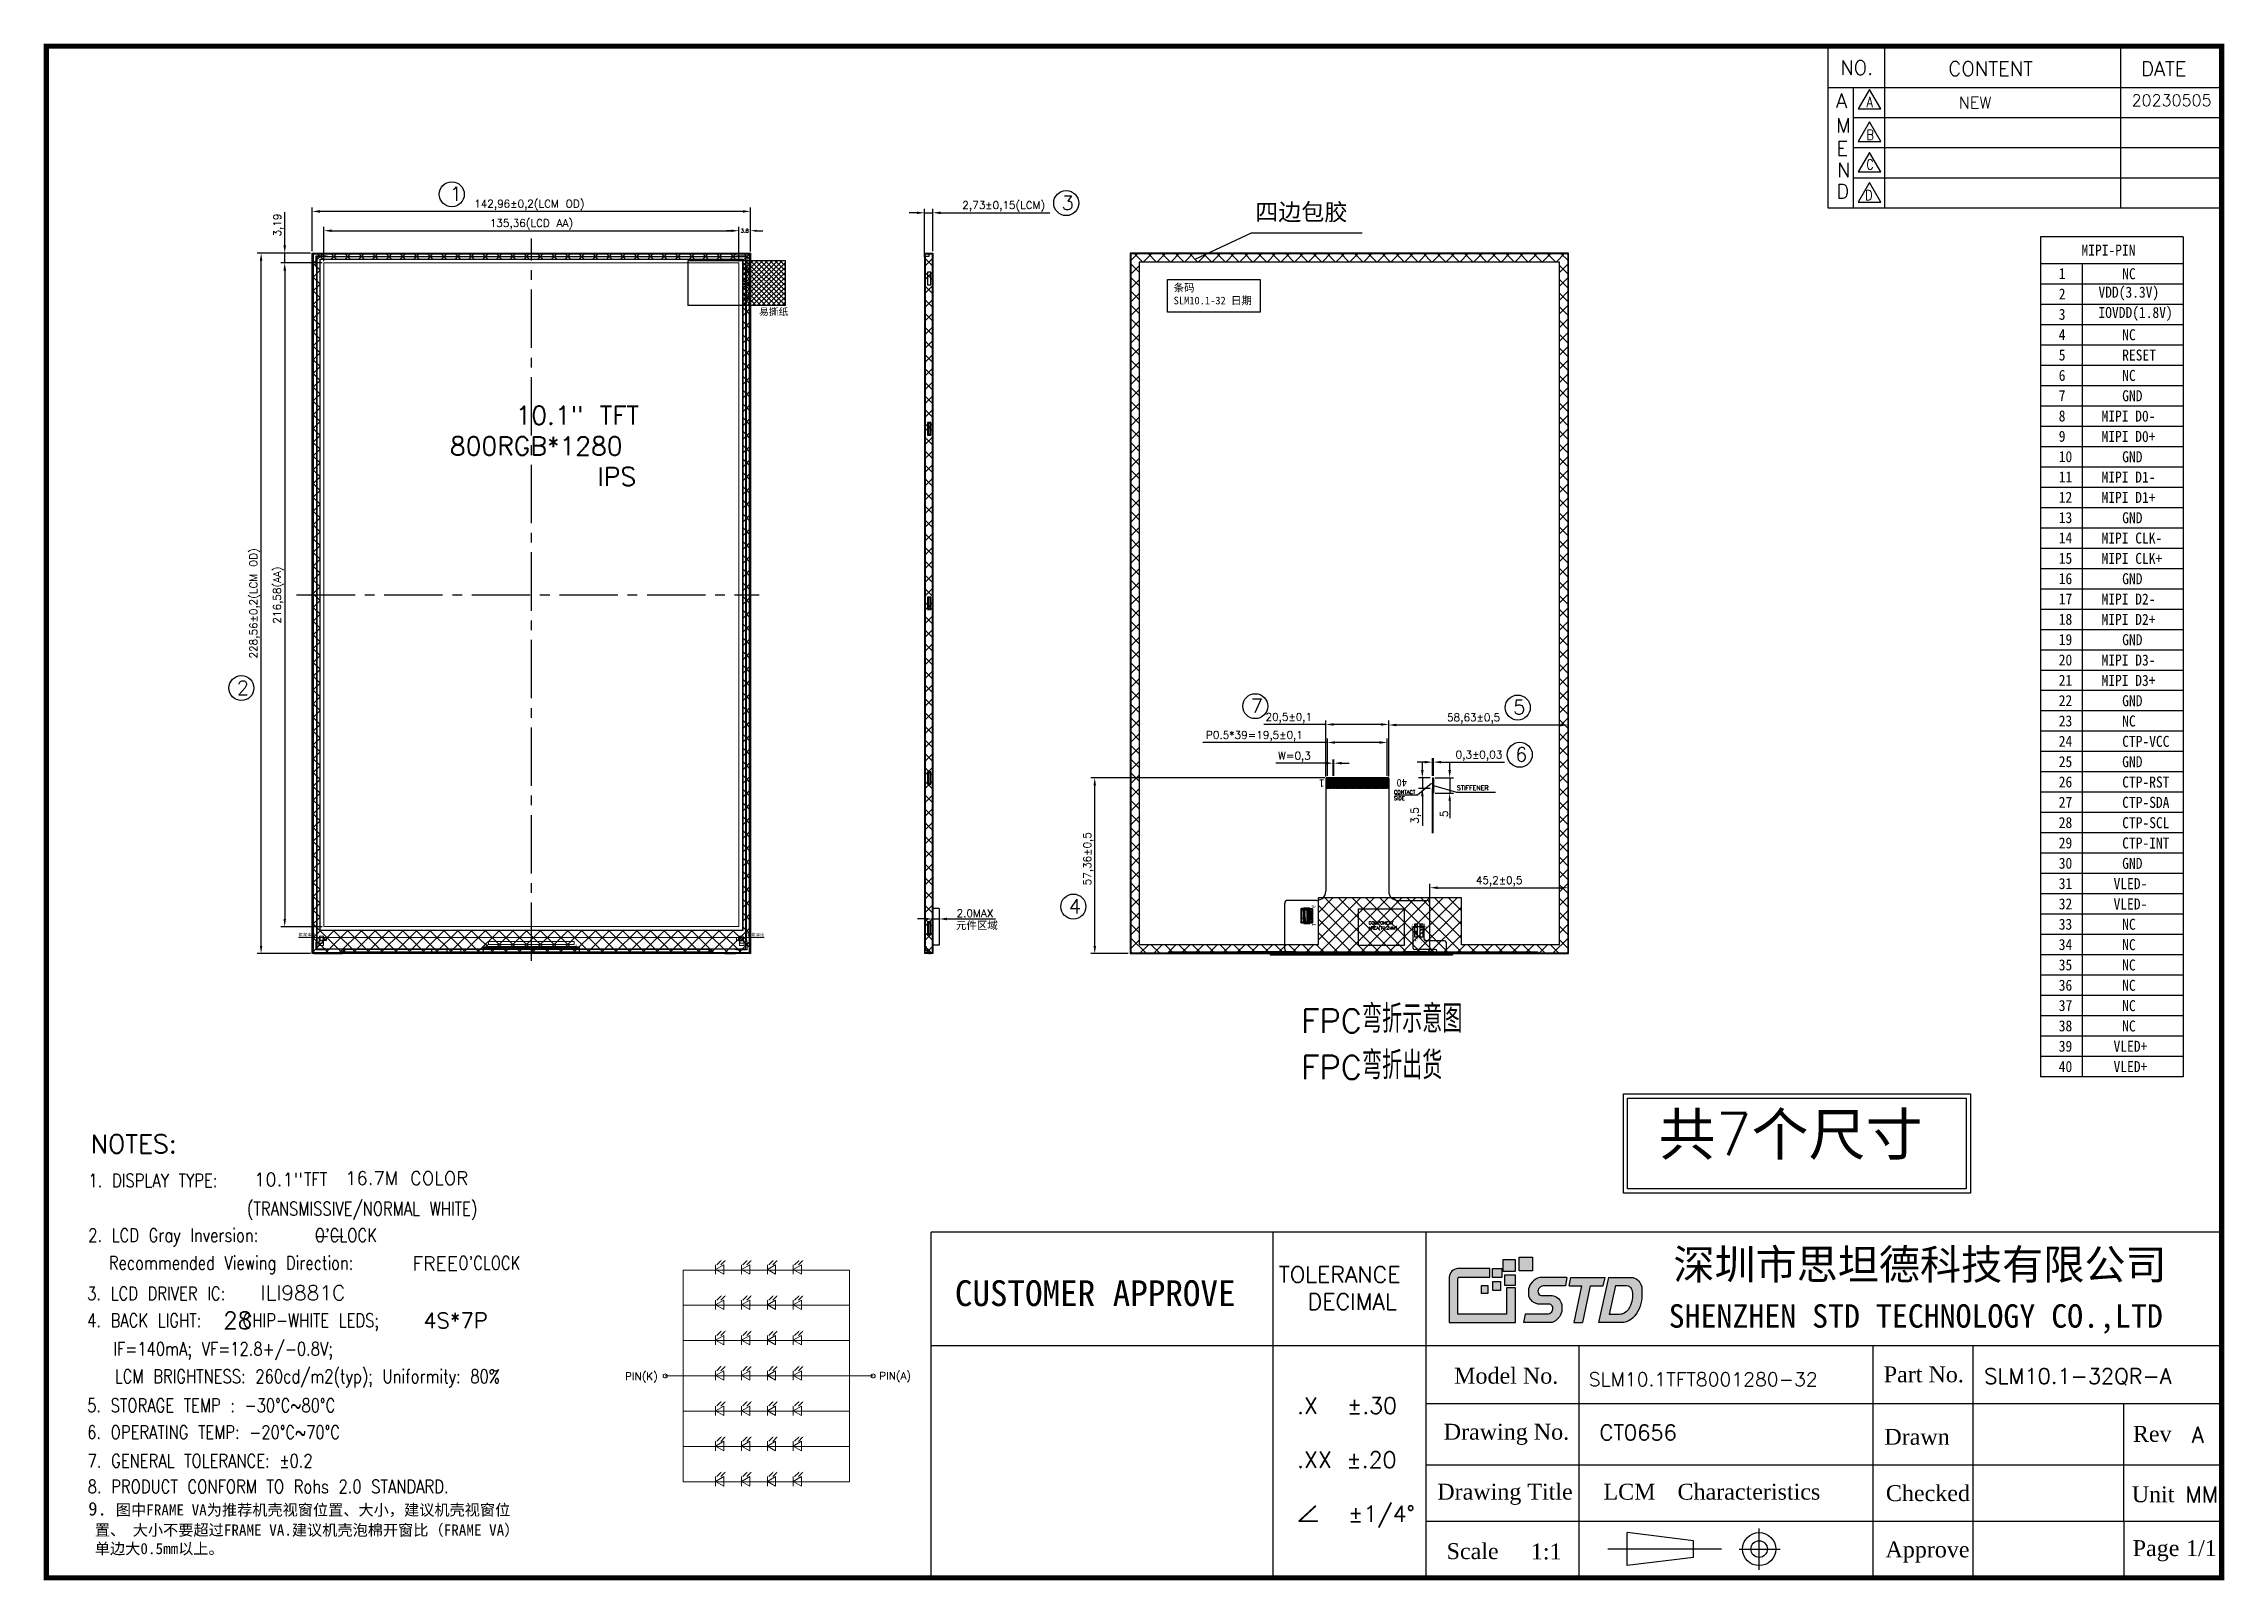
# Model space of a CAD drawing. Header units: millimetres. Extents: x 1532 to 2244, y 694 to 1195.
import ezdxf

# ---------------------------------------------------------------- set-up
doc = ezdxf.new("R2010")
doc.units = ezdxf.units.MM
doc.linetypes.add('CENTER2', pattern=[28.575, 19.05, -3.175, 3.175, -3.175])
for name, color, linetype in [('1BL', 2, 'Continuous'), ('1DIM', 6, 'Continuous'), ('1FPC', 32, 'Continuous'), ('DIM', 6, 'Continuous'), ('HOU', 7, 'Continuous'), ('文字', 7, 'Continuous')]:
    doc.layers.add(name, color=color, linetype=linetype)
for name, color, linetype, lineweight in [('DIM（标注）', 3, 'Continuous', 9), ('标注', 3, 'Continuous', 13), ('胶框', 7, 'Continuous', 20)]:
    doc.layers.add(name, color=color, linetype=linetype, lineweight=lineweight)
doc.styles.add('\\M+3CBCE\\M+3CCE5', font='')
doc.styles.add('HZ', font='')
doc.styles.add('ISO-25', font='simplex.shx', dxfattribs={"width": 0.9, "bigfont": 'gbcbig.shx'})
doc.styles.add('RD', font='ROMAND.shx')
doc.styles.add('ROMANC', font='romanc.shx', dxfattribs={"bigfont": 'gbcbig.shx'})
doc.styles.add('ROMANS', font='romans.shx', dxfattribs={"height": 1.2})
doc.styles.get("Standard").update_dxf_attribs({"font": 'txt', "bigfont": 'gbcbig.shx'})
doc.styles.add('STYLE1', font='')
doc.styles.add('宋体', font='')
doc.styles.add('標注', font='txt.shx')
doc.styles.get('\\M+3CBCE\\M+3CCE5').set_extended_font_data('SimSun')
doc.styles.get('HZ').set_extended_font_data('FangSong_GB2312')
doc.styles.get('STYLE1').set_extended_font_data('NSimSun')
doc.styles.get('宋体').set_extended_font_data('SimSun')
doc.dimstyles.new('ISO-25', dxfattribs={"dimtxt": 2.5, "dimasz": 2.5, "dimexe": 1.25, "dimexo": 0.625, "dimtad": 1, "dimtxsty": 'Standard', "dimcen": 2.5, "dimadec": 0, "dimazin": 0, "dimtfac": 1, "dimtmove": 0, "dimatfit": 3, "dimfxl": 0, "dimarcsym": 0})
doc.dimstyles.new('ISO-25$0', dxfattribs={"dimtxt": 1.8, "dimasz": 2, "dimexe": 0.5, "dimexo": 0.5, "dimgap": 0.5, "dimtad": 0, "dimdsep": 46, "dimtxsty": 'ROMANS', "dimcen": 2.5, "dimclrd": 256, "dimclre": 256, "dimclrt": 256, "dimadec": 0, "dimazin": 0, "dimtp": 1.2, "dimtm": 1.2, "dimtfac": 1, "dimtmove": 0, "dimatfit": 3, "dimfxl": 0, "dimtolj": 1, "dimlwd": -1, "dimarcsym": 0})

msp = doc.modelspace()

# ---------------------------------------------------------------- texts
at = {"color": 0, "linetype": 'Continuous'}
for s, height, p in [('NO.', 4.6576, (2118.486, 1184.973)), ('CONTENT', 4.6576, (2153.799, 1184.642)), ('DATE', 4.6576, (2216.638, 1184.616)), ('A', 4.649, (2117.117, 1174.183)), ('20230505', 3.7999, (2213.56, 1174.764)), ('M', 4.649, (2117.117, 1166.126)), ('E', 4.649, (2117.204, 1158.638)), ('N', 4.649, (2117.396, 1151.624)), ('D', 4.649, (2117.179, 1144.637))]:
    msp.add_text(s, height=height, dxfattribs=at).set_placement(p)
at = {"color": 0, "linetype": 'Continuous', "width": 0.8}
for s, height, p in [('A', 3.31, (2127.068, 1174.425)), ('B', 3.31, (2127.056, 1163.715)), ('C', 3.31, (2126.992, 1154.033)), ('D', 3.31, (2126.607, 1144.069)), ('1. DISPLAY TYPE:', 4.40273, (1547.033, 822)), ('  TFT     ', 4.4027, (1611.051, 822.417)), ('(TRANSMISSIVE/NORMAL WHITE)     ', 4.40273, (1598.715, 812.771)), ("2. LCD Gray Inversion:    O'CLOCK", 4.40273, (1546.936, 804.14)), ("Recommended Viewing Direction:        O'CLOCK", 4.40273, (1553.65, 795.095)), ('3. LCD DRIVER IC: ', 4.40273, (1546.581, 785.118)), ('4. BACK LIGHT:   CHIP-WHITE LEDS;  ', 4.40273, (1546.581, 776.347)), ('IF=140mA; VF=12.8+/-0.8V; ', 4.40273, (1555.101, 767.054)), ('LCM BRIGHTNESS: 260cd/m2(typ); Uniformity: 80%%%', 4.40273, (1555.614, 758.1)), ('5. STORAGE TEMP : -30%%DC~80%%DC', 4.40273, (1546.581, 748.62)), ('6. OPERATING TEMP: -20%%DC~70%%DC', 4.40273, (1546.581, 739.848)), ('7. GENERAL TOLERANCE: %%P0.2', 4.40273, (1546.727, 730.514)), ('8. PRODUCT CONFORM TO Rohs 2.0 STANDARD.', 4.40273, (1546.762, 722.13))]:
    msp.add_text(s, height=height, dxfattribs=at).set_placement(p)
for s, height, p in [('SLM10.1TFT8001280-32', 4.50383, (2036.433, 757.052)), ('SLM10.1-32QR-A', 5.0232, (2165.456, 757.852)), ('CT0656', 5.0232, (2039.984, 739.42))]:
    msp.add_text(s, height=height).set_placement(p)
at = {"color": 0, "linetype": 'Continuous', "attachment_point": 1}
for s, insert, char_height, width in [('NEW', (2157.214, 1177.805), 3.7999, 85.29634), ('NOTES:', (1547.707, 839.138), 6.0078, 26.92896), ('\\pi-2.125,l2.125;{\\fSimSun|b0|i0|c134|p2;9. \\H0.82432x;图中FRAME VA为推荐机壳视窗位置、大小，建议机壳视窗位置、 大小不要超过FRAME VA.建议机壳泡棉开窗比（FRAME VA）单边大0.5mm以上。}', (1546.965, 719.283), 4.402734, 141.24053)]:
    msp.add_mtext(s, dxfattribs=dict(at, insert=insert, char_height=char_height, width=width))
at = {"attachment_point": 1}
for s, width, gutter_width, heights, insert, char_height in [('{\\Ftxt,chineset|c134;1}', 7.28845, 23.161, [5.15], (1664.897, 1148.444), 4.6322), ('{\\Ftxt,chineset|c134;3}', 7.28845, 23.161, [5.15], (1864.479, 1145.52), 4.6322), ('{\\Ftxt,chineset|c134;2}', 7.28845, 23.161, [5.15], (1595.415, 987.272), 4.6322), ('{\\Ftxt,chineset|c134;7}', 7.28845, 23.161, [5.15], (1926.159, 981.37), 4.6322), ('{\\Ftxt,chineset|c134;5}', 7.28845, 23.161, [5.15], (2011.798, 980.927), 4.6322), ('{\\Ftxt,chineset|c134;6}', 7.28845, 23.161, [5.15], (2012.465, 965.502), 4.6322), ('{\\Ftxt,chineset|c134;4}', 7.28845, 23.161, [5.15], (1866.821, 915.992), 4.6322), ('{\\fSimSun|b0|i0|c134|p2;共}7{\\fSimSun|b0|i0|c134|p2;个尺寸}', 110.44291, 85.245, [0], (2059.245, 846.107), 13.63927)]:
    msp.add_mtext_dynamic_manual_height_columns(s, width=width, gutter_width=gutter_width, heights=heights, dxfattribs=dict(at, insert=insert, char_height=char_height))
at = {"width": 1.88816, "attachment_point": 1, "style": 'ROMANC'}
for s, insert, char_height in [('147', (1676.707, 901.098), 0.2353), ('1', (1706.049, 901.094), 0.235)]:
    msp.add_mtext(s, dxfattribs=dict(at, insert=insert, char_height=char_height))
at = {"attachment_point": 1}
for s, insert, char_height, width in [('{\\H0.84674x;FPC}弯折示意图\\P{\\H0.84674x;FPC}弯折出货', (1942.665, 881.487), 9.1, 147.31996), ('TOLERANCE\\P  DECIMAL', (1935.318, 796.149), 5.2986, 61.19916), ('.X  %%P.30\\P\\P.XX %%P.20\\P{\\fISOCPEUR|b0|i0|c0|p34;\\P∠}  %%P1/4%%D', (1941.288, 753.384), 5.29863, 61.19916)]:
    msp.add_mtext(s, dxfattribs=dict(at, insert=insert, char_height=char_height, width=width))
at = {"color": 3, "width": 317.85977, "attachment_point": 1}
for s, insert, char_height in [('{\\fSimSun|b0|i0|c134|p54;深圳市思坦德科技有限公司}', (2064.066, 801.708), 9.828), ('{\\fSimSun|b0|i0|c134|p54;SHENZHEN STD TECHNOLOGY CO.,LTD}', (2062.524, 783.804), 7.644)]:
    msp.add_mtext(s, dxfattribs=dict(at, insert=insert, char_height=char_height))
at = {"color": 0, "attachment_point": 1}
for s, insert, char_height, width in [('{\\fNSimSun|b0|i0|c0|p49;CUSTOMER APPROVE}', (1829.656, 791.632), 8.41157, 169.51565), ('{\\fTimes New Roman|b0|i0|c134|p18;Model No.}', (1992.527, 763.075), 5.18966, 66.46141), ('{\\fTimes New Roman|b0|i0|c134|p18;Part No.}', (2132.683, 763.529), 5.18966, 66.46141), ('{\\fTimes New Roman|b0|i0|c134|p18;Drawing No.}', (1989.126, 744.801), 5.18966, 66.46141), ('{\\fTimes New Roman|b0|i0|c134|p18;Drawn}', (2132.878, 743.148), 5.18966, 66.46141), ('{\\fTimes New Roman|b0|i0|c134|p18;Rev}', (2213.953, 744.099), 5.18966, 66.46141), ('A', (2233.149, 743.761), 5.19, 66.46141), ('{\\fTimes New Roman|b0|i0|c0|p18;Drawing Title}', (1987.028, 725.234), 5.18966, 44.33409), ('{\\fTimes New Roman|b0|i0|c134|p18;LCM}', (2041.243, 725.234), 5.18966, 66.46141), ('{\\fTimes New Roman|b0|i0|c134|p18;Characteristics}', (2065.397, 725.234), 5.18966, 66.46141), ('{\\fTimes New Roman|b0|i0|c134|p18;Checked}', (2133.383, 724.767), 5.18966, 66.46141), ('{\\fTimes New Roman|b0|i0|c134|p18;Unit}', (2213.582, 724.392), 5.18966, 66.46141), ('MM', (2231.123, 724.333), 5.1897, 66.46141), ('{\\fTimes New Roman|b0|i0|c134|p18;Scale}', (1990.073, 705.835), 5.18966, 66.46141), ('{\\fTimes New Roman|b0|i0|c134|p18;1:1}', (2017.548, 705.716), 5.18966, 66.46141), ('{\\fTimes New Roman|b0|i0|c134|p18;Approve}', (2133.237, 706.387), 5.18966, 66.46141), ('{\\fTimes New Roman|b0|i0|c134|p18;Page}', (2213.896, 706.828), 5.18966, 66.46141), ('{\\fTimes New Roman|b0|i0|c134|p18;1/1}', (2231.316, 706.828), 5.18966, 66.46141)]:
    msp.add_mtext(s, dxfattribs=dict(at, insert=insert, char_height=char_height, width=width))
at = {"layer": '1BL', "style": '宋体', "width": 0.8}
for s, p in [('+', (1980.374, 902.984)), ('-', (1982.203, 902.354))]:
    msp.add_text(s, height=1.068, rotation=180, dxfattribs=at).set_placement(p)
at = {"layer": '1BL', "char_height": 0.911, "width": 13.49704, "attachment_point": 9, "style": '宋体'}
for s, insert in [('A', (1980.672, 902.82)), ('K', (1982.063, 902.902))]:
    msp.add_mtext(s, dxfattribs=dict(at, insert=insert))
at = {"layer": '1DIM', "attachment_point": 1}
for s, width, gutter_width, insert, char_height in [('{\\fSimSun|b0|i0|c134|p2;四边包胶}', 33.52984, 27.578, (1927.614, 1142.971), 5.51569), ('{\\fSimSun|b0|i0|c134|p2;条码\\PSLM10.1-32 日期}', 28.27559, 12.5, (1901.023, 1116.747), 2.5), ('CONTACT SIDE', 5.14016, 12.5, (1972.907, 951.51), 1.2), ('STIFFENER', 9.69429, 12.5, (1993.42, 953.049), 1.5), ('{\\fSimSun|b0|i0|c134|p2;元件区域}', 17.45703, 12.5, (1830.006, 908.684), 2.5)]:
    msp.add_mtext_dynamic_manual_height_columns(s, width=width, gutter_width=gutter_width, heights=[0], dxfattribs=dict(at, insert=insert, char_height=char_height))
at = {"layer": '1FPC', "char_height": 2.5, "attachment_point": 1, "rotation": 180, "style": 'STYLE1'}
for s, width, insert in [('1', 3.77729, (1950.159, 952.559)), ('40', 3.79289, (1977.145, 952.684))]:
    msp.add_mtext_dynamic_manual_height_columns(s, width=width, gutter_width=12.5, heights=[0], dxfattribs=dict(at, insert=insert))
at = {"layer": '1FPC', "insert": (1964.648, 908.739), "char_height": 1, "attachment_point": 1}
msp.add_mtext_dynamic_manual_height_columns('COMPONENT AREA(T1.2MM)', width=8.17435, gutter_width=12.5, heights=[0], dxfattribs=at)
at = {"layer": 'DIM', "color": 5, "insert": (1765.779, 1108.792), "char_height": 2.275, "attachment_point": 1, "style": 'HZ'}
msp.add_mtext('易撕纸', dxfattribs=at)
at = {"layer": 'DIM', "width": 75.65118, "attachment_point": 1, "style": '標注'}
for s, insert, char_height in [('10.1"', (1601.037, 826.644), 4.299), ('16.7M COLOR', (1630.752, 827.088), 4.29896), ('ILI9881C', (1603.117, 789.96), 4.8261), ('28', (1590.958, 781.277), 5.514), ('4S*7P', (1656.275, 781.019), 5.046)]:
    msp.add_mtext(s, dxfattribs=dict(at, insert=insert, char_height=char_height))
at = {"layer": 'DIM', "lineweight": 9, "char_height": 4.4846, "width": 70.41379, "attachment_point": 1, "style": '標注'}
for s, insert in [('--', (1620.738, 808.474)), ('FREE', (1652.736, 799.342))]:
    msp.add_mtext(s, dxfattribs=dict(at, insert=insert))
at = {"layer": 'DIM（标注）', "color": 4, "style": 'RD'}
for s, p in [('PIN(K)', (1722.073, 759.064)), ('PIN(A)', (1804.993, 759.2))]:
    msp.add_text(s, height=2.4862, dxfattribs=at).set_placement(p)
at = {"layer": '文字', "char_height": 3.5937, "width": 27.00116, "attachment_point": 1, "style": 'ISO-25'}
for s, insert in [('{\\fSimSun|b0|i0|c134|p2;MIPI-PIN}', (2197.185, 1129.56)), ('{\\fSimSun|b0|i0|c134|p2;1}', (2189.768, 1121.89)), ('{\\fSimSun|b0|i0|c134|p2;NC}', (2210.477, 1121.847)), ('{\\fSimSun|b0|i0|c134|p2;2}', (2189.768, 1115.256)), ('\\pt3.25;{\\fSimSun|b0|i0|c134|p2;VDD(3.3V)}', (2202.733, 1115.854)), ('{\\fSimSun|b0|i0|c134|p2;3}', (2189.768, 1108.622)), ('\\pt3.99299;{\\fSimSun|b0|i0|c134|p2;IOVDD(1.8V)}', (2202.733, 1109.221)), ('{\\fSimSun|b0|i0|c134|p2;4}', (2189.768, 1101.989)), ('{\\fSimSun|b0|i0|c134|p2;5}', (2189.768, 1095.355)), ('{\\fSimSun|b0|i0|c134|p2;6}', (2189.768, 1088.721)), ('{\\fSimSun|b0|i0|c134|p2;NC}', (2210.477, 1088.679)), ('{\\fSimSun|b0|i0|c134|p2;RESET}', (2210.477, 1095.313)), ('{\\fSimSun|b0|i0|c134|p2;7}', (2189.768, 1082.088)), ('{\\fSimSun|b0|i0|c134|p2;GND}', (2210.477, 1082.045)), ('{\\fSimSun|b0|i0|c134|p2;8}', (2189.768, 1075.454)), ('{\\fSimSun|b0|i0|c134|p2;MIPI D0-}', (2203.723, 1075.412)), ('{\\fSimSun|b0|i0|c134|p2;9}', (2189.768, 1068.82)), ('{\\fSimSun|b0|i0|c134|p2;MIPI D0+}', (2203.723, 1068.778)), ('{\\fSimSun|b0|i0|c134|p2;10}', (2189.768, 1062.187)), ('{\\fSimSun|b0|i0|c134|p2;GND}', (2210.477, 1062.144)), ('{\\fSimSun|b0|i0|c134|p2;11}', (2189.768, 1055.553)), ('{\\fSimSun|b0|i0|c134|p2;MIPI D1-}', (2203.723, 1055.511)), ('{\\fSimSun|b0|i0|c134|p2;12}', (2189.768, 1048.919)), ('{\\fSimSun|b0|i0|c134|p2;MIPI D1+}', (2203.723, 1048.877)), ('{\\fSimSun|b0|i0|c134|p2;13}', (2189.768, 1042.286)), ('{\\fSimSun|b0|i0|c134|p2;GND}', (2210.477, 1042.243)), ('{\\fSimSun|b0|i0|c134|p2;14}', (2189.768, 1035.652)), ('{\\fSimSun|b0|i0|c134|p2;MIPI CLK-}', (2203.723, 1035.61)), ('{\\fSimSun|b0|i0|c134|p2;15}', (2189.768, 1029.018)), ('{\\fSimSun|b0|i0|c134|p2;MIPI CLK+}', (2203.723, 1028.976)), ('{\\fSimSun|b0|i0|c134|p2;16}', (2189.768, 1022.385)), ('{\\fSimSun|b0|i0|c134|p2;GND}', (2210.477, 1022.342)), ('{\\fSimSun|b0|i0|c134|p2;17}', (2189.768, 1015.751)), ('{\\fSimSun|b0|i0|c134|p2;MIPI D2-}', (2203.723, 1015.709)), ('{\\fSimSun|b0|i0|c134|p2;18}', (2189.768, 1009.117)), ('{\\fSimSun|b0|i0|c134|p2;MIPI D2+}', (2203.723, 1009.075)), ('{\\fSimSun|b0|i0|c134|p2;19}', (2189.768, 1002.484)), ('{\\fSimSun|b0|i0|c134|p2;GND}', (2210.477, 1002.442)), ('{\\fSimSun|b0|i0|c134|p2;20}', (2189.768, 995.85)), ('{\\fSimSun|b0|i0|c134|p2;21}', (2189.768, 989.217)), ('{\\fSimSun|b0|i0|c134|p2;MIPI D3-}', (2203.723, 995.808)), ('{\\fSimSun|b0|i0|c134|p2;MIPI D3+}', (2203.723, 989.174)), ('{\\fSimSun|b0|i0|c134|p2;22}', (2189.768, 982.583)), ('{\\fSimSun|b0|i0|c134|p2;GND}', (2210.477, 982.541)), ('{\\fSimSun|b0|i0|c134|p2;23}', (2189.768, 975.949)), ('{\\fSimSun|b0|i0|c134|p2;NC}', (2210.477, 975.907)), ('{\\fSimSun|b0|i0|c134|p2;24}', (2189.768, 969.316)), ('{\\fSimSun|b0|i0|c134|p2;CTP-VCC}', (2210.477, 969.273)), ('{\\fSimSun|b0|i0|c134|p2;25}', (2189.768, 962.682)), ('{\\fSimSun|b0|i0|c134|p2;GND}', (2210.477, 962.64)), ('{\\fSimSun|b0|i0|c134|p2;26}', (2189.768, 956.048)), ('{\\fSimSun|b0|i0|c134|p2;CTP-RST}', (2210.477, 956.006)), ('{\\fSimSun|b0|i0|c134|p2;27}', (2189.768, 949.415)), ('{\\fSimSun|b0|i0|c134|p2;CTP-SDA}', (2210.477, 949.372)), ('{\\fSimSun|b0|i0|c134|p2;28}', (2189.768, 942.781)), ('{\\fSimSun|b0|i0|c134|p2;CTP-SCL}', (2210.477, 942.739)), ('{\\fSimSun|b0|i0|c134|p2;29}', (2189.768, 936.147)), ('{\\fSimSun|b0|i0|c134|p2;CTP-INT}', (2210.477, 936.105)), ('{\\fSimSun|b0|i0|c134|p2;30}', (2189.768, 929.514)), ('{\\fSimSun|b0|i0|c134|p2;GND}', (2210.477, 929.471)), ('{\\fSimSun|b0|i0|c134|p2;31}', (2189.768, 922.88)), ('{\\fSimSun|b0|i0|c134|p2;VLED-}', (2207.663, 922.838)), ('{\\fSimSun|b0|i0|c134|p2;32}', (2189.768, 916.246)), ('{\\fSimSun|b0|i0|c134|p2;VLED-}', (2207.663, 916.204)), ('{\\fSimSun|b0|i0|c134|p2;33}', (2189.768, 909.613)), ('{\\fSimSun|b0|i0|c134|p2;NC}', (2210.477, 909.57)), ('{\\fSimSun|b0|i0|c134|p2;34}', (2189.768, 902.979)), ('{\\fSimSun|b0|i0|c134|p2;NC}', (2210.477, 902.937)), ('{\\fSimSun|b0|i0|c134|p2;35}', (2189.768, 896.345)), ('{\\fSimSun|b0|i0|c134|p2;36}', (2189.768, 889.712)), ('{\\fSimSun|b0|i0|c134|p2;NC}', (2210.477, 896.303)), ('{\\fSimSun|b0|i0|c134|p2;NC}', (2210.477, 889.669)), ('{\\fSimSun|b0|i0|c134|p2;37}', (2189.768, 883.078)), ('{\\fSimSun|b0|i0|c134|p2;NC}', (2210.477, 883.036)), ('{\\fSimSun|b0|i0|c134|p2;38}', (2189.768, 876.444)), ('{\\fSimSun|b0|i0|c134|p2;NC}', (2210.477, 876.402)), ('{\\fSimSun|b0|i0|c134|p2;39}', (2189.768, 869.811)), ('{\\fSimSun|b0|i0|c134|p2;VLED+}', (2207.663, 869.768)), ('{\\fSimSun|b0|i0|c134|p2;40}', (2189.768, 863.177)), ('{\\fSimSun|b0|i0|c134|p2;VLED+}', (2207.663, 863.135))]:
    msp.add_mtext(s, dxfattribs=dict(at, insert=insert))
at = {"layer": '文字', "color": 1, "insert": (2210.477, 1101.946), "char_height": 3.5937, "width": 27.00116, "attachment_point": 1, "style": 'ISO-25'}
msp.add_mtext('{\\fSimSun|b0|i0|c134|p2;NC}', dxfattribs=at)
at = {"layer": '标注'}
for s, width, insert, char_height, attachment_point in [('    10.1" TFT \\P800RGB*1280\\P         IPS', 62.90913, (1664.928, 1076.86), 6, 1), ('{\\fSimSun|b0|i0|c134|p2;银浆涂法}', 6.40903, (1621.174, 904.846), 1, 3), ('{\\fSimSun|b0|i0|c134|p2;银浆涂法}', 6.40903, (1761.854, 904.846), 1, 1), ('Ag', 1.11466, (1624.143, 903.301), 0.5, 3), ('Ag', 1.11466, (1758.886, 903.301), 0.5, 1)]:
    msp.add_mtext_dynamic_manual_height_columns(s, width=width, gutter_width=12.5, heights=[0], dxfattribs=dict(at, insert=insert, char_height=char_height, attachment_point=attachment_point))

# ---------------------------------------------------------------- blocks, each defined once
blk = doc.blocks.new('*D29')
at = {"layer": '1DIM', "color": 0, "lineweight": -2, "transparency": 16777216}
for p, q in [((1623.83, 1124.22), (1623.83, 1135.35)), ((1626.33, 1134.1), (1756.69, 1134.1)), ((1759.19, 1124.22), (1759.19, 1135.35))]:
    blk.add_line(p, q, dxfattribs=at)
at = {"layer": '1DIM', "color": 0, "transparency": 16777216}
for points in [[(1626.33, 1134.51), (1626.33, 1133.68), (1623.83, 1134.1)], [(1756.69, 1134.51), (1756.69, 1133.68), (1759.19, 1134.1)]]:
    blk.add_solid(points, dxfattribs=at)
at = {"layer": 'Defpoints', "color": 0, "transparency": 16777216}
for p in [(1759.19, 1134.1), (1623.83, 1123.59), (1759.19, 1123.59)]:
    blk.add_point(p, dxfattribs=at)
at = {"layer": '1DIM', "color": 0, "transparency": 16777216, "insert": (1691.51, 1136.18), "char_height": 2.5, "attachment_point": 5}
blk.add_mtext('135,36(LCD AA)', dxfattribs=at)
blk = doc.blocks.new('*D40')
at = {"layer": '1DIM', "color": 0, "lineweight": -2, "transparency": 16777216}
for p, q in [((1620.03, 1127.41), (1620.03, 1141.65)), ((1760.49, 1140.4), (1622.53, 1140.4)), ((1762.99, 1127.41), (1762.99, 1141.65))]:
    blk.add_line(p, q, dxfattribs=at)
at = {"layer": '1DIM', "color": 0, "transparency": 16777216}
for points in [[(1622.53, 1140.82), (1622.53, 1139.98), (1620.03, 1140.4)], [(1760.49, 1140.82), (1760.49, 1139.98), (1762.99, 1140.4)]]:
    blk.add_solid(points, dxfattribs=at)
at = {"layer": 'Defpoints', "color": 0, "transparency": 16777216}
for p in [(1620.03, 1140.4), (1620.03, 1126.78), (1762.99, 1126.78)]:
    blk.add_point(p, dxfattribs=at)
at = {"layer": '1DIM', "color": 0, "transparency": 16777216, "insert": (1690.81, 1142.48), "char_height": 2.5, "attachment_point": 5}
blk.add_mtext('142,96±0,2(LCM OD)', dxfattribs=at)
blk = doc.blocks.new('*D30')
at = {"layer": '1DIM', "color": 0, "lineweight": -2, "transparency": 16777216}
for p, q in [((1623.21, 1123.59), (1609.79, 1123.59)), ((1611.04, 1121.09), (1611.04, 909.51)), ((1623.21, 907.01), (1609.79, 907.01))]:
    blk.add_line(p, q, dxfattribs=at)
at = {"layer": '1DIM', "color": 0, "transparency": 16777216}
for points in [[(1610.63, 1121.09), (1611.46, 1121.09), (1611.04, 1123.59)], [(1610.63, 909.51), (1611.46, 909.51), (1611.04, 907.01)]]:
    blk.add_solid(points, dxfattribs=at)
at = {"layer": 'Defpoints', "color": 0, "transparency": 16777216}
for p in [(1623.83, 1123.59), (1611.04, 907.01), (1623.83, 907.01)]:
    blk.add_point(p, dxfattribs=at)
at = {"layer": '1DIM', "color": 0, "transparency": 16777216, "insert": (1608.96, 1015.21), "char_height": 2.5, "attachment_point": 5, "rotation": 90}
blk.add_mtext('216,58(AA)', dxfattribs=at)
blk = doc.blocks.new('*D41')
at = {"layer": '1DIM', "color": 0, "lineweight": -2, "transparency": 16777216}
for p, q in [((1619.41, 1126.78), (1602.07, 1126.78)), ((1603.32, 900.72), (1603.32, 1124.28)), ((1619.41, 898.22), (1602.07, 898.22))]:
    blk.add_line(p, q, dxfattribs=at)
at = {"layer": '1DIM', "color": 0, "transparency": 16777216}
for points in [[(1602.91, 1124.28), (1603.74, 1124.28), (1603.32, 1126.78)], [(1602.91, 900.72), (1603.74, 900.72), (1603.32, 898.22)]]:
    blk.add_solid(points, dxfattribs=at)
at = {"layer": 'Defpoints', "color": 0, "transparency": 16777216}
for p in [(1603.32, 1126.78), (1620.03, 1126.78), (1620.03, 898.22)]:
    blk.add_point(p, dxfattribs=at)
at = {"layer": '1DIM', "color": 0, "transparency": 16777216, "insert": (1601.24, 1012.5), "char_height": 2.5, "attachment_point": 5, "rotation": 90}
blk.add_mtext('228,56±0,2(LCM OD)', dxfattribs=at)
blk = doc.blocks.new('*D42')
at = {"layer": '1DIM', "color": 0, "lineweight": -2, "transparency": 16777216}
for p, q in [((1817.27, 1139.95), (1814.77, 1139.95)), ((1819.77, 1125.42), (1819.77, 1141.2)), ((1819.77, 1139.95), (1822.5, 1139.95)), ((1822.5, 1127.41), (1822.5, 1141.2)), ((1825, 1139.95), (1860.59, 1139.95))]:
    blk.add_line(p, q, dxfattribs=at)
at = {"layer": '1DIM', "color": 0, "transparency": 16777216}
for points in [[(1817.27, 1140.36), (1817.27, 1139.53), (1819.77, 1139.95)], [(1825, 1140.36), (1825, 1139.53), (1822.5, 1139.95)]]:
    blk.add_solid(points, dxfattribs=at)
at = {"layer": 'Defpoints', "color": 0, "transparency": 16777216}
for p in [(1822.5, 1139.95), (1819.77, 1124.79), (1822.5, 1126.78)]:
    blk.add_point(p, dxfattribs=at)
at = {"layer": '1DIM', "color": 0, "transparency": 16777216, "insert": (1845.59, 1142.03), "char_height": 2.5, "attachment_point": 5}
blk.add_mtext('2,73±0,15(LCM)', dxfattribs=at)
blk = doc.blocks.new('*D43')
at = {"layer": '1DIM', "color": 0, "lineweight": -2, "transparency": 16777216}
for p, q in [((1822.5, 912.29), (1822.5, 908.27)), ((1824.54, 912.29), (1824.54, 908.27)), ((1820, 909.52), (1817.5, 909.52)), ((1822.5, 909.52), (1824.54, 909.52)), ((1827.04, 909.52), (1842.87, 909.52))]:
    blk.add_line(p, q, dxfattribs=at)
at = {"layer": '1DIM', "color": 0, "transparency": 16777216}
for points in [[(1820, 909.94), (1820, 909.11), (1822.5, 909.52)], [(1827.04, 909.94), (1827.04, 909.11), (1824.54, 909.52)]]:
    blk.add_solid(points, dxfattribs=at)
at = {"layer": 'Defpoints', "color": 0, "transparency": 16777216}
for p in [(1822.5, 912.92), (1824.54, 912.92), (1824.54, 909.52)]:
    blk.add_point(p, dxfattribs=at)
at = {"layer": '1DIM', "color": 0, "transparency": 16777216, "insert": (1836.2, 911.4), "char_height": 2.5, "attachment_point": 5}
blk.add_mtext('2.0MAX', dxfattribs=at)
blk = doc.blocks.new('*D31')
at = {"layer": '1DIM', "color": 0, "lineweight": -2, "transparency": 16777216}
for p, q in [((1950.38, 955.59), (1874.04, 955.59)), ((1875.29, 900.72), (1875.29, 953.09)), ((1886.22, 898.22), (1874.04, 898.22))]:
    blk.add_line(p, q, dxfattribs=at)
at = {"layer": '1DIM', "color": 0, "transparency": 16777216}
for points in [[(1874.87, 953.09), (1875.71, 953.09), (1875.29, 955.59)], [(1874.87, 900.72), (1875.71, 900.72), (1875.29, 898.22)]]:
    blk.add_solid(points, dxfattribs=at)
at = {"layer": 'Defpoints', "color": 0, "transparency": 16777216}
for p in [(1875.29, 955.59), (1951, 955.59), (1886.85, 898.22)]:
    blk.add_point(p, dxfattribs=at)
at = {"layer": '1DIM', "color": 0, "transparency": 16777216, "insert": (1873.21, 929.18), "char_height": 2.5, "attachment_point": 5, "rotation": 90}
blk.add_mtext('57,36±0,5', dxfattribs=at)
blk = doc.blocks.new('*D32')
at = {"layer": '1DIM', "color": 0, "lineweight": -2, "transparency": 16777216}
for p, q in [((1984.61, 913.09), (1984.61, 920.97)), ((1987.11, 919.72), (2027.31, 919.72)), ((2029.81, 913.09), (2029.81, 920.97))]:
    blk.add_line(p, q, dxfattribs=at)
at = {"layer": '1DIM', "color": 0, "transparency": 16777216}
for points in [[(1987.11, 920.13), (1987.11, 919.3), (1984.61, 919.72)], [(2027.31, 920.13), (2027.31, 919.3), (2029.81, 919.72)]]:
    blk.add_solid(points, dxfattribs=at)
at = {"layer": 'Defpoints', "color": 0, "transparency": 16777216}
for p in [(2029.81, 919.72), (1984.61, 912.47), (2029.81, 912.47)]:
    blk.add_point(p, dxfattribs=at)
at = {"layer": '1DIM', "color": 0, "transparency": 16777216, "insert": (2007.21, 921.8), "char_height": 2.5, "attachment_point": 5}
blk.add_mtext('45,2±0,5', dxfattribs=at)
blk = doc.blocks.new('dagwq')
at = {"layer": 'HOU', "color": 2}
for p, q in [((-8577.6, -56175.01), (-8577.6, -56402.61)), ((-8577.4, -56175.01), (-8577.6, -56175.01)), ((-8577.4, -56175.01), (-8577.4, -56402.61)), ((-8577.15, -56174.56), (-8435.15, -56174.56)), ((-8577.15, -56174.76), (-8577.15, -56174.56)), ((-8577.15, -56174.76), (-8435.15, -56174.76)), ((-8435.15, -56174.76), (-8435.15, -56174.56)), ((-8434.9, -56175.01), (-8434.9, -56402.61)), ((-8434.9, -56175.01), (-8434.7, -56175.01)), ((-8434.7, -56175.01), (-8434.7, -56402.61)), ((-8567.15, -56401.95), (-8567.15, -56402.81)), ((-8529.17, -56401.75), (-8566.95, -56401.75)), ((-8538.71, -56401.75), (-8538.71, -56402.81)), ((-8533.71, -56401.75), (-8533.71, -56402.81)), ((-8523.57, -56401.75), (-8529.17, -56401.75)), ((-8448.35, -56401.75), (-8523.57, -56401.75)), ((-8448.15, -56402.81), (-8448.15, -56401.95)), ((-8577.4, -56402.61), (-8577.6, -56402.61)), ((-8577.15, -56402.86), (-8577.15, -56403.06)), ((-8567.86, -56402.86), (-8577.15, -56402.86)), ((-8577.15, -56403.06), (-8567.78, -56403.06)), ((-8567.61, -56402.61), (-8567.86, -56402.86)), ((-8567.78, -56403.06), (-8567.86, -56402.86)), ((-8567.53, -56402.81), (-8567.78, -56403.06)), ((-8567.61, -56402.61), (-8567.15, -56402.61)), ((-8567.53, -56402.81), (-8567.61, -56402.61)), ((-8567.53, -56402.81), (-8538.71, -56402.81)), ((-8533.71, -56402.81), (-8529.17, -56402.81)), ((-8523.57, -56402.81), (-8447.78, -56402.81)), ((-8448.15, -56402.61), (-8447.7, -56402.61)), ((-8447.78, -56402.81), (-8447.7, -56402.61)), ((-8447.78, -56402.81), (-8447.53, -56403.06)), ((-8447.7, -56402.61), (-8447.44, -56402.86)), ((-8447.53, -56403.06), (-8447.44, -56402.86)), ((-8435.15, -56403.06), (-8447.53, -56403.06)), ((-8435.15, -56402.86), (-8447.44, -56402.86)), ((-8435.15, -56402.86), (-8435.15, -56403.06))]:
    blk.add_line(p, q, dxfattribs=at)
for centre, radius, start, end in [((-8577.15, -56175.01), 0.45, 90, 180), ((-8577.15, -56175.01), 0.25, 90, 180), ((-8435.15, -56175.01), 0.45, 360, 90), ((-8435.15, -56175.01), 0.25, 360, 90), ((-8566.95, -56401.95), 0.2, 90, 180), ((-8448.35, -56401.95), 0.2, 0, 90), ((-8577.15, -56402.61), 0.45, 180, 270), ((-8577.15, -56402.61), 0.25, 180, 270), ((-8435.15, -56402.61), 0.45, 270, 360), ((-8435.15, -56402.61), 0.25, 270, 360)]:
    blk.add_arc(centre, radius, start, end, dxfattribs=at)
at = {"layer": '标注', "color": 1}
for p, q in [((-8529.17, -56401.75), (-8529.17, -56402.81)), ((-8523.57, -56402.81), (-8523.57, -56401.75))]:
    blk.add_line(p, q, dxfattribs=at)
at = {"layer": '标注', "color": 2}
blk.add_line((-8434.9, -56402.61), (-8434.7, -56402.61), dxfattribs=at)
blk = doc.blocks.new('asdfasdfasdfas')
at = {"layer": 'HOU', "color": 2}
for p, q in [((3941.03, -37646.72), (3941.03, -37646.52)), ((3941.03, -37646.52), (3943.38, -37646.52)), ((3942.18, -37646.72), (3941.03, -37646.72)), ((3941.03, -37873.82), (3941.03, -37647.72)), ((3941.23, -37647.52), (3942.18, -37647.52)), ((3942.18, -37647.52), (3942.18, -37646.52)), ((3943.38, -37646.52), (3943.38, -37875.02)), ((3941.03, -37875.02), (3941.03, -37874.82)), ((3941.03, -37874.82), (3942.18, -37874.82)), ((3943.38, -37875.02), (3941.03, -37875.02)), ((3942.18, -37874.02), (3941.23, -37874.02)), ((3942.18, -37875.02), (3942.18, -37874.02))]:
    blk.add_line(p, q, dxfattribs=at)
for points in [[(3941.68, -37652.72), (3941.68, -37656.82), (3942.68, -37656.82), (3942.68, -37652.72), (3941.68, -37652.72)], [(3941.68, -37701.8), (3941.68, -37705.9), (3942.68, -37705.9), (3942.68, -37701.8), (3941.68, -37701.8)], [(3941.68, -37758.72), (3941.68, -37762.82), (3942.68, -37762.82), (3942.68, -37758.72), (3941.68, -37758.72)], [(3941.68, -37815.72), (3941.68, -37819.82), (3942.68, -37819.82), (3942.68, -37815.72), (3941.68, -37815.72)], [(3941.68, -37864.72), (3941.68, -37868.82), (3942.68, -37868.82), (3942.68, -37864.72), (3941.68, -37864.72)]]:
    blk.add_lwpolyline(points, dxfattribs=at)
for centre, start, end in [((3941.23, -37647.72), 90, 180), ((3941.23, -37873.82), 180, 270)]:
    blk.add_arc(centre, 0.2, start, end, dxfattribs=at)
blk = doc.blocks.new('LCM2')
at = {"layer": '标注', "color": 0}
for p, q in [((2237.12, 1723.52), (2237.12, 1495.62)), ((2239.13, 1723.52), (2237.12, 1723.52)), ((2239.33, 1495.82), (2239.33, 1723.32)), ((2237.88, 1668.24), (2237.88, 1664.74)), ((2238.58, 1668.24), (2237.88, 1668.24)), ((2237.88, 1664.74), (2238.58, 1664.74)), ((2238.13, 1668.24), (2238.13, 1664.74)), ((2238.58, 1664.74), (2238.58, 1668.24)), ((2237.88, 1611.32), (2237.88, 1607.82)), ((2238.58, 1611.32), (2237.88, 1611.32)), ((2238.13, 1611.32), (2238.13, 1607.82)), ((2238.58, 1607.82), (2238.58, 1611.32)), ((2237.88, 1607.82), (2238.58, 1607.82)), ((2237.88, 1554.32), (2237.88, 1550.82)), ((2238.58, 1554.32), (2237.88, 1554.32)), ((2238.13, 1554.32), (2238.13, 1550.82)), ((2238.58, 1550.82), (2238.58, 1554.32)), ((2237.88, 1550.82), (2238.58, 1550.82)), ((2237.88, 1505.32), (2237.88, 1501.82)), ((2238.58, 1505.32), (2237.88, 1505.32)), ((2237.88, 1501.82), (2238.58, 1501.82)), ((2238.13, 1505.32), (2238.13, 1501.82)), ((2238.58, 1501.82), (2238.58, 1505.32)), ((2237.12, 1495.62), (2239.13, 1495.62))]:
    blk.add_line(p, q, dxfattribs=at)
for points in [[(2237.88, 1723.52), (2237.88, 1723.82), (2238.13, 1723.82), (2238.58, 1723.52)], [(2237.88, 1495.62), (2237.88, 1495.32), (2238.13, 1495.32), (2238.58, 1495.62)]]:
    blk.add_lwpolyline(points, dxfattribs=at)
for centre, start, end in [((2239.13, 1723.32), 0, 90), ((2239.13, 1495.82), 270, 0)]:
    blk.add_arc(centre, 0.2, start, end, dxfattribs=at)
at = {"layer": '胶框'}
blk.add_blockref('asdfasdfasdfas', (-1703.8, 39370.34), dxfattribs=at)
blk = doc.blocks.new('QYWWWE')
at = {"color": 7, "linetype": 'Continuous'}
for p, q in [((5341.49, -729.01), (5341.49, -731.01)), ((5341.96, -729.01), (5341.49, -729.01)), ((5341.49, -729.01), (5342.67, -729.01)), ((5341.49, -731.01), (5341.49, -729.01)), ((5341.49, -730.81), (5342.04, -730.81)), ((5341.89, -731.01), (5341.49, -731.01)), ((5341.89, -731.01), (5341.49, -731.01)), ((5341.69, -729.11), (5341.59, -729.01)), ((5341.69, -729.11), (5341.59, -729.01)), ((5341.69, -730.03), (5341.69, -729.01)), ((5341.69, -729.01), (5341.69, -730.03)), ((5346.29, -730.03), (5341.69, -730.03)), ((5346.29, -730.03), (5341.69, -730.03)), ((5341.72, -728.75), (5341.72, -728.11)), ((5341.72, -728.11), (5346.26, -728.11)), ((5346.26, -728.11), (5341.72, -728.11)), ((5341.72, -728.11), (5341.72, -728.75)), ((5346.26, -728.36), (5341.72, -728.36)), ((5342.01, -728.75), (5341.72, -728.75)), ((5342.01, -728.75), (5341.72, -728.75)), ((5341.73, -731.01), (5341.73, -731.91)), ((5341.73, -731.91), (5341.73, -731.01)), ((5341.73, -731.06), (5341.88, -731.06)), ((5341.88, -731.11), (5341.73, -731.11)), ((5341.88, -731.13), (5341.73, -731.13)), ((5341.73, -731.58), (5341.88, -731.58)), ((5341.88, -731.61), (5341.73, -731.61)), ((5341.88, -731.66), (5341.73, -731.66)), ((5341.88, -731.81), (5341.73, -731.81)), ((5341.88, -731.83), (5341.73, -731.83)), ((5341.73, -731.91), (5341.88, -731.91)), ((5341.88, -731.91), (5341.73, -731.91)), ((5341.77, -728.11), (5341.77, -728.75)), ((5341.77, -728.75), (5341.77, -728.11)), ((5341.88, -731.01), (5341.88, -731.91)), ((5341.88, -731.91), (5341.88, -731.01)), ((5341.89, -731.76), (5341.89, -730.81)), ((5341.89, -731.01), (5341.89, -731.76)), ((5341.89, -731.76), (5342.04, -731.91)), ((5341.89, -731.76), (5342.04, -731.91)), ((5341.96, -728.75), (5341.96, -729.55)), ((5341.96, -729.55), (5341.96, -728.75)), ((5341.96, -729.55), (5346.02, -729.55)), ((5341.97, -729.55), (5341.96, -729.55)), ((5346.02, -729.55), (5341.96, -729.55)), ((5341.99, -731.86), (5341.99, -730.81)), ((5342.01, -728.75), (5342.01, -729.5)), ((5342.01, -729.5), (5342.01, -728.75)), ((5345.97, -729.5), (5342.01, -729.5)), ((5345.97, -729.5), (5342.01, -729.5)), ((5342.04, -728.11), (5342.04, -731.01)), ((5342.04, -731.91), (5342.04, -729.01)), ((5345.95, -731.91), (5342.04, -731.91)), ((5345.95, -731.91), (5342.04, -731.91)), ((5342.11, -731.91), (5342.21, -731.81)), ((5342.11, -731.91), (5342.21, -731.81)), ((5345.78, -731.81), (5342.21, -731.81)), ((5345.78, -731.81), (5342.21, -731.81)), ((5342.27, -731.06), (5342.28, -731.03)), ((5342.27, -731.07), (5342.27, -731.06)), ((5342.28, -731.07), (5342.27, -731.07)), ((5342.28, -730.74), (5342.3, -730.72)), ((5342.28, -730.75), (5342.28, -730.74)), ((5342.28, -730.74), (5342.28, -730.74)), ((5342.3, -730.75), (5342.28, -730.75)), ((5342.28, -731.03), (5342.3, -730.92)), ((5342.32, -731.02), (5342.28, -731.07)), ((5342.3, -730.53), (5342.31, -730.51)), ((5342.3, -730.56), (5342.3, -730.53)), ((5342.3, -730.64), (5342.3, -730.56)), ((5342.3, -730.7), (5342.3, -730.64)), ((5342.3, -730.72), (5342.3, -730.7)), ((5342.3, -730.77), (5342.3, -730.75)), ((5342.36, -731.13), (5342.3, -730.77)), ((5342.3, -730.92), (5342.31, -730.92)), ((5342.3, -731.23), (5342.32, -731.12)), ((5342.35, -731.2), (5342.3, -731.25)), ((5342.3, -731.24), (5342.3, -731.23)), ((5342.3, -731.25), (5342.3, -731.24)), ((5342.31, -730.51), (5342.32, -730.53)), ((5342.31, -730.92), (5342.31, -730.93)), ((5342.31, -730.93), (5342.32, -730.95)), ((5342.32, -730.53), (5342.33, -730.54)), ((5342.33, -730.57), (5342.32, -730.7)), ((5342.32, -730.7), (5342.33, -730.75)), ((5342.32, -730.95), (5342.32, -730.99)), ((5342.32, -730.99), (5342.32, -731.02)), ((5342.32, -731.12), (5342.33, -731.1)), ((5342.33, -730.54), (5342.33, -730.57)), ((5342.33, -730.75), (5342.34, -730.85)), ((5342.33, -731.1), (5342.34, -731.1)), ((5342.34, -730.6), (5342.35, -730.56)), ((5342.43, -730.6), (5342.34, -730.6)), ((5342.34, -730.85), (5342.36, -731.07)), ((5342.34, -731.1), (5342.35, -731.16)), ((5342.35, -730.56), (5342.56, -730.56)), ((5342.35, -731.16), (5342.35, -731.18)), ((5342.35, -731.18), (5342.35, -731.2)), ((5342.36, -730.86), (5342.37, -730.84)), ((5342.43, -730.86), (5342.36, -730.86)), ((5342.36, -731.07), (5342.37, -731.06)), ((5342.37, -731.13), (5342.36, -731.13)), ((5342.37, -730.84), (5342.43, -730.84)), ((5342.37, -731.06), (5342.43, -731.06)), ((5342.37, -731.09), (5342.37, -731.13)), ((5342.5, -731.09), (5342.37, -731.09)), ((5342.41, -731.27), (5342.43, -731.23)), ((5342.41, -731.28), (5342.41, -731.27)), ((5342.42, -731.28), (5342.41, -731.28)), ((5342.45, -731.24), (5342.42, -731.28)), ((5342.43, -730.84), (5342.43, -730.6)), ((5342.43, -731.06), (5342.43, -730.86)), ((5342.43, -731.13), (5342.44, -731.1)), ((5342.43, -731.17), (5342.43, -731.13)), ((5342.43, -731.23), (5342.43, -731.17)), ((5342.44, -731.1), (5342.46, -731.16)), ((5342.46, -731.2), (5342.45, -731.24)), ((5342.46, -730.6), (5342.46, -730.84)), ((5342.51, -730.6), (5342.46, -730.6)), ((5342.46, -730.84), (5342.54, -730.84)), ((5342.46, -730.86), (5342.46, -731.06)), ((5342.49, -730.86), (5342.46, -730.86)), ((5342.46, -731.06), (5342.55, -731.06)), ((5342.46, -731.16), (5342.46, -731.2)), ((5342.51, -730.92), (5342.49, -730.86)), ((5342.52, -731.14), (5342.5, -731.09)), ((5342.53, -730.65), (5342.51, -730.6)), ((5342.54, -730.84), (5342.51, -730.92)), ((5342.53, -731.14), (5342.52, -731.14)), ((5342.56, -730.57), (5342.53, -730.65)), ((5342.53, -730.65), (5342.53, -730.65)), ((5342.55, -731.07), (5342.53, -731.14)), ((5342.55, -731.06), (5342.55, -731.07)), ((5342.56, -730.56), (5342.56, -730.57)), ((5342.82, -728.66), (5342.67, -728.66)), ((5342.67, -728.66), (5342.67, -729.09)), ((5342.82, -728.71), (5342.67, -728.71)), ((5342.82, -728.74), (5342.67, -728.74)), ((5342.67, -729.09), (5342.82, -729.09)), ((5342.67, -730.03), (5342.67, -729.55)), ((5342.67, -729.55), (5342.67, -730.03)), ((5342.81, -730.47), (5342.85, -730.47)), ((5342.81, -731.35), (5342.81, -730.47)), ((5343.06, -731.35), (5342.81, -731.35)), ((5342.82, -728.66), (5342.82, -729.09)), ((5342.82, -729.01), (5343.17, -729.01)), ((5342.82, -730.03), (5342.82, -729.55)), ((5342.82, -729.55), (5342.82, -730.03)), ((5342.85, -730.47), (5342.85, -730.88)), ((5342.85, -730.88), (5343.04, -730.88)), ((5342.85, -731), (5342.85, -731.24)), ((5343.04, -731), (5342.85, -731)), ((5342.85, -731.24), (5343.06, -731.24)), ((5343.04, -730.88), (5343.04, -731)), ((5343.06, -731.24), (5343.06, -731.35)), ((5343.12, -730.47), (5343.16, -730.47)), ((5343.12, -731.35), (5343.12, -730.47)), ((5343.29, -731.35), (5343.12, -731.35)), ((5343.16, -730.47), (5343.16, -730.87)), ((5343.16, -730.87), (5343.29, -730.87)), ((5343.16, -730.98), (5343.16, -731.26)), ((5343.29, -730.98), (5343.16, -730.98)), ((5343.16, -731.26), (5343.29, -731.26)), ((5343.17, -728.66), (5343.17, -729.09)), ((5343.32, -728.66), (5343.17, -728.66)), ((5343.32, -728.71), (5343.17, -728.71)), ((5343.32, -728.74), (5343.17, -728.74)), ((5343.17, -729.09), (5343.32, -729.09)), ((5343.17, -730.03), (5343.17, -729.55)), ((5343.17, -729.55), (5343.17, -730.03)), ((5343.29, -730.87), (5343.32, -730.88)), ((5343.31, -731), (5343.29, -730.98)), ((5343.29, -731.26), (5343.31, -731.24)), ((5343.32, -731.33), (5343.29, -731.35)), ((5343.33, -731.03), (5343.31, -731)), ((5343.31, -731.24), (5343.33, -731.2)), ((5343.32, -728.66), (5343.32, -729.09)), ((5343.32, -729.01), (5343.67, -729.01)), ((5343.32, -730.03), (5343.32, -729.55)), ((5343.32, -729.55), (5343.32, -730.03)), ((5343.32, -730.88), (5343.35, -730.94)), ((5343.35, -731.28), (5343.32, -731.33)), ((5343.34, -731.09), (5343.33, -731.03)), ((5343.33, -731.2), (5343.34, -731.15)), ((5343.34, -731.15), (5343.34, -731.09)), ((5343.35, -730.94), (5343.37, -731.02)), ((5343.37, -731.2), (5343.35, -731.28)), ((5343.37, -731.02), (5343.38, -731.07)), ((5343.38, -731.15), (5343.37, -731.2)), ((5343.38, -731.07), (5343.38, -731.15)), ((5343.43, -730.77), (5343.44, -730.68)), ((5343.43, -731.05), (5343.43, -730.77)), ((5343.44, -731.15), (5343.43, -731.05)), ((5343.44, -730.68), (5343.45, -730.6)), ((5343.45, -731.22), (5343.44, -731.15)), ((5343.45, -730.6), (5343.48, -730.53)), ((5343.48, -731.3), (5343.45, -731.22)), ((5343.48, -730.7), (5343.47, -730.77)), ((5343.47, -730.77), (5343.47, -731.05)), ((5343.47, -731.05), (5343.48, -731.13)), ((5343.48, -730.53), (5343.51, -730.49)), ((5343.5, -730.64), (5343.48, -730.7)), ((5343.48, -731.13), (5343.5, -731.18)), ((5343.51, -731.33), (5343.48, -731.3)), ((5343.52, -730.6), (5343.5, -730.64)), ((5343.5, -731.18), (5343.52, -731.22)), ((5343.51, -730.49), (5343.54, -730.47)), ((5343.54, -731.35), (5343.51, -731.33)), ((5343.54, -730.58), (5343.52, -730.6)), ((5343.52, -731.22), (5343.54, -731.24)), ((5343.54, -730.47), (5343.61, -730.47)), ((5343.61, -730.58), (5343.54, -730.58)), ((5343.54, -731.24), (5343.61, -731.24)), ((5343.61, -731.35), (5343.54, -731.35)), ((5343.61, -730.47), (5343.64, -730.49)), ((5343.64, -730.6), (5343.61, -730.58)), ((5343.61, -731.24), (5343.64, -731.22)), ((5343.64, -731.33), (5343.61, -731.35)), ((5343.64, -730.49), (5343.67, -730.53)), ((5343.66, -730.64), (5343.64, -730.6)), ((5343.64, -731.22), (5343.66, -731.18)), ((5343.67, -731.3), (5343.64, -731.33)), ((5343.66, -730.7), (5343.66, -730.64)), ((5343.7, -730.7), (5343.66, -730.7)), ((5343.66, -731.13), (5343.7, -731.13)), ((5343.66, -731.18), (5343.66, -731.13)), ((5343.67, -729.09), (5343.67, -728.66)), ((5343.82, -728.66), (5343.67, -728.66)), ((5343.82, -728.71), (5343.67, -728.71)), ((5343.82, -728.74), (5343.67, -728.74)), ((5343.67, -729.09), (5343.82, -729.09)), ((5343.67, -730.03), (5343.67, -729.55)), ((5343.67, -730.03), (5343.67, -729.55)), ((5343.67, -730.53), (5343.7, -730.6)), ((5343.7, -731.22), (5343.67, -731.3)), ((5343.7, -730.6), (5343.7, -730.7)), ((5343.7, -731.13), (5343.7, -731.22)), ((5343.79, -730.53), (5343.79, -730.53)), ((5343.79, -730.54), (5343.79, -730.53)), ((5343.79, -730.53), (5343.85, -730.61)), ((5343.83, -730.63), (5343.79, -730.54)), ((5343.79, -731.03), (5343.8, -730.99)), ((5343.91, -731.03), (5343.79, -731.03)), ((5343.8, -730.99), (5343.91, -730.99)), ((5343.82, -728.66), (5343.82, -729.09)), ((5343.82, -729.01), (5344.17, -729.01)), ((5343.82, -730.03), (5343.82, -729.55)), ((5343.82, -729.55), (5343.82, -730.03)), ((5343.87, -730.72), (5343.83, -730.63)), ((5343.83, -731.23), (5343.86, -731.06)), ((5343.84, -731.23), (5343.83, -731.23)), ((5343.87, -731.17), (5343.84, -731.23)), ((5343.85, -730.61), (5343.89, -730.71)), ((5343.86, -731.06), (5343.88, -731.06)), ((5343.89, -730.84), (5343.87, -730.72)), ((5343.89, -731.14), (5343.87, -731.17)), ((5343.88, -731.06), (5343.89, -731.07)), ((5343.89, -730.71), (5343.91, -730.82)), ((5343.91, -730.99), (5343.89, -730.84)), ((5343.89, -731.07), (5343.89, -731.14)), ((5343.91, -730.82), (5343.94, -730.99)), ((5343.93, -731.3), (5343.91, -731.03)), ((5343.93, -730.89), (5343.95, -730.78)), ((5343.93, -730.91), (5343.93, -730.89)), ((5343.94, -730.91), (5343.93, -730.91)), ((5343.97, -731.24), (5343.93, -731.3)), ((5343.94, -730.61), (5343.97, -730.58)), ((5343.94, -730.64), (5343.94, -730.61)), ((5343.98, -730.63), (5343.94, -730.64)), ((5343.97, -730.84), (5343.94, -730.91)), ((5343.94, -730.99), (5344.02, -730.99)), ((5344.02, -731.03), (5343.94, -731.03)), ((5343.94, -731.03), (5343.96, -731.21)), ((5343.95, -730.78), (5343.96, -730.74)), ((5343.96, -730.74), (5343.96, -730.72)), ((5343.96, -730.72), (5343.97, -730.74)), ((5343.96, -731.21), (5343.96, -731.24)), ((5343.96, -731.24), (5343.97, -731.24)), ((5343.97, -730.58), (5343.98, -730.57)), ((5343.97, -730.74), (5343.98, -730.78)), ((5343.98, -730.81), (5343.97, -730.84)), ((5343.98, -730.54), (5343.98, -730.53)), ((5343.98, -730.53), (5344.02, -730.57)), ((5343.98, -730.57), (5343.98, -730.54)), ((5343.99, -730.63), (5343.98, -730.63)), ((5343.98, -730.78), (5343.98, -730.81)), ((5344, -730.67), (5343.99, -730.63)), ((5344.02, -730.99), (5344, -730.67)), ((5344.02, -730.57), (5344.03, -730.63)), ((5344.03, -731.07), (5344.02, -731.03)), ((5344.03, -730.63), (5344.05, -730.96)), ((5344.06, -730.99), (5344.03, -731.07)), ((5344.05, -730.96), (5344.06, -730.98)), ((5344.06, -730.98), (5344.06, -730.99)), ((5344.11, -731.18), (5344.12, -731.16)), ((5344.35, -731.18), (5344.11, -731.18)), ((5344.12, -731.16), (5344.23, -731.16)), ((5344.17, -728.66), (5344.17, -729.09)), ((5344.32, -728.66), (5344.17, -728.66)), ((5344.32, -728.71), (5344.17, -728.71)), ((5344.32, -728.74), (5344.17, -728.74)), ((5344.17, -729.09), (5344.32, -729.09)), ((5344.17, -730.03), (5344.17, -729.55)), ((5344.17, -729.55), (5344.17, -730.03)), ((5344.23, -730.51), (5344.24, -730.5)), ((5344.23, -731.16), (5344.23, -730.51)), ((5344.24, -730.5), (5344.27, -730.54)), ((5344.27, -730.54), (5344.27, -730.96)), ((5344.27, -730.96), (5344.28, -730.95)), ((5344.32, -730.95), (5344.27, -731)), ((5344.27, -731), (5344.27, -731.16)), ((5344.27, -731.16), (5344.39, -731.16)), ((5344.28, -730.95), (5344.31, -730.88)), ((5344.31, -730.88), (5344.33, -730.82)), ((5344.32, -728.66), (5344.32, -729.09)), ((5344.32, -729.01), (5344.67, -729.01)), ((5344.32, -730.03), (5344.32, -729.55)), ((5344.32, -729.55), (5344.32, -730.03)), ((5344.34, -730.93), (5344.32, -730.95)), ((5344.33, -730.82), (5344.34, -730.81)), ((5344.34, -730.81), (5344.34, -730.82)), ((5344.34, -730.82), (5344.35, -730.86)), ((5344.35, -730.86), (5344.34, -730.91)), ((5344.34, -730.91), (5344.34, -730.93)), ((5344.37, -731.25), (5344.35, -731.18)), ((5344.4, -731.18), (5344.37, -731.25)), ((5344.37, -731.25), (5344.37, -731.25)), ((5344.39, -731.16), (5344.4, -731.18)), ((5344.44, -730.64), (5344.44, -730.64)), ((5344.44, -730.65), (5344.44, -730.64)), ((5344.44, -730.64), (5344.49, -730.7)), ((5344.48, -730.72), (5344.44, -730.65)), ((5344.45, -730.92), (5344.56, -730.92)), ((5344.45, -730.95), (5344.45, -730.92)), ((5344.57, -730.95), (5344.45, -730.95)), ((5344.47, -731.14), (5344.57, -731.14)), ((5344.47, -731.18), (5344.47, -731.14)), ((5344.57, -731.18), (5344.47, -731.18)), ((5344.56, -730.92), (5344.48, -730.72)), ((5344.48, -731.07), (5344.49, -731.03)), ((5344.57, -731.07), (5344.48, -731.07)), ((5344.49, -730.7), (5344.52, -730.75)), ((5344.49, -731.03), (5344.57, -731.03)), ((5344.51, -730.6), (5344.53, -730.51)), ((5344.52, -730.61), (5344.51, -730.6)), ((5344.52, -730.75), (5344.52, -730.61)), ((5344.53, -730.51), (5344.55, -730.56)), ((5344.55, -730.56), (5344.61, -730.67)), ((5344.55, -730.63), (5344.55, -730.81)), ((5344.61, -730.68), (5344.55, -730.63)), ((5344.55, -730.81), (5344.58, -730.89)), ((5344.57, -731.03), (5344.57, -730.95)), ((5344.57, -731.14), (5344.57, -731.07)), ((5344.57, -731.3), (5344.57, -731.18)), ((5344.61, -731.28), (5344.57, -731.3)), ((5344.58, -730.89), (5344.59, -730.78)), ((5344.59, -730.78), (5344.62, -730.7)), ((5344.6, -730.86), (5344.59, -730.92)), ((5344.59, -730.92), (5344.73, -730.92)), ((5344.68, -730.95), (5344.59, -730.95)), ((5344.59, -730.95), (5344.59, -731.03)), ((5344.59, -731.03), (5344.69, -731.03)), ((5344.65, -731.07), (5344.59, -731.07)), ((5344.59, -731.07), (5344.59, -731.14)), ((5344.59, -731.14), (5344.71, -731.14)), ((5344.66, -731.18), (5344.59, -731.18)), ((5344.59, -731.18), (5344.6, -731.24)), ((5344.62, -730.78), (5344.6, -730.86)), ((5344.6, -731.24), (5344.61, -731.25)), ((5344.61, -730.67), (5344.61, -730.68)), ((5344.61, -731.25), (5344.61, -731.28)), ((5344.62, -730.7), (5344.63, -730.65)), ((5344.64, -730.71), (5344.62, -730.75)), ((5344.62, -730.75), (5344.66, -730.81)), ((5344.65, -730.86), (5344.62, -730.78)), ((5344.63, -730.65), (5344.65, -730.61)), ((5344.67, -730.68), (5344.64, -730.71)), ((5344.65, -730.61), (5344.7, -730.56)), ((5344.66, -730.91), (5344.65, -730.86)), ((5344.66, -731.12), (5344.65, -731.07)), ((5344.66, -730.81), (5344.68, -730.84)), ((5344.7, -730.84), (5344.66, -730.91)), ((5344.69, -731.05), (5344.66, -731.12)), ((5344.68, -731.24), (5344.66, -731.18)), ((5344.67, -729.09), (5344.67, -728.66)), ((5344.82, -728.66), (5344.67, -728.66)), ((5344.82, -728.71), (5344.67, -728.71)), ((5344.82, -728.74), (5344.67, -728.74)), ((5344.67, -729.09), (5344.82, -729.09)), ((5344.67, -730.03), (5344.67, -729.55)), ((5344.67, -730.03), (5344.67, -729.55)), ((5344.71, -730.64), (5344.67, -730.68)), ((5344.68, -730.84), (5344.7, -730.84)), ((5344.7, -731), (5344.68, -730.95)), ((5344.71, -731.16), (5344.68, -731.24)), ((5344.68, -731.24), (5344.68, -731.24)), ((5344.69, -731.03), (5344.69, -731.05)), ((5344.7, -730.56), (5344.71, -730.58)), ((5344.73, -730.93), (5344.7, -731)), ((5344.71, -730.58), (5344.72, -730.6)), ((5344.73, -730.63), (5344.71, -730.64)), ((5344.71, -731.14), (5344.71, -731.16)), ((5344.72, -730.6), (5344.73, -730.61)), ((5344.73, -730.61), (5344.73, -730.63)), ((5344.73, -730.92), (5344.73, -730.93)), ((5344.79, -731.21), (5344.8, -731.18)), ((5345.02, -731.21), (5344.79, -731.21)), ((5344.8, -731.18), (5344.91, -731.18)), ((5344.81, -730.53), (5344.82, -730.51)), ((5344.81, -731.1), (5344.81, -730.53)), ((5344.85, -731.06), (5344.81, -731.1)), ((5344.82, -728.66), (5344.82, -729.09)), ((5344.82, -729.01), (5345.17, -729.01)), ((5344.82, -730.03), (5344.82, -729.55)), ((5344.82, -729.55), (5344.82, -730.03)), ((5344.82, -730.51), (5344.84, -730.54)), ((5344.84, -730.54), (5344.84, -730.6)), ((5344.84, -730.6), (5345.01, -730.6)), ((5344.88, -730.63), (5344.84, -730.63)), ((5344.84, -730.63), (5344.84, -731.02)), ((5344.84, -731.02), (5344.88, -731.02)), ((5344.9, -731.06), (5344.85, -731.06)), ((5344.88, -731.02), (5344.88, -730.63)), ((5344.95, -730.63), (5344.9, -730.63)), ((5344.9, -730.63), (5344.9, -730.74)), ((5344.9, -730.74), (5344.95, -730.74)), ((5344.95, -730.78), (5344.9, -730.78)), ((5344.9, -730.78), (5344.9, -730.88)), ((5344.9, -730.88), (5344.95, -730.88)), ((5344.95, -730.92), (5344.9, -730.92)), ((5344.9, -730.92), (5344.9, -731.02)), ((5344.9, -731.02), (5344.95, -731.02)), ((5344.91, -731.18), (5344.9, -731.06)), ((5345.01, -731.06), (5344.91, -731.06)), ((5344.91, -731.06), (5344.94, -731.18)), ((5344.94, -731.18), (5345.07, -731.18)), ((5344.95, -730.74), (5344.95, -730.63)), ((5344.95, -730.88), (5344.95, -730.78)), ((5344.95, -731.02), (5344.95, -730.92)), ((5345.01, -730.63), (5344.97, -730.63)), ((5344.97, -730.63), (5344.97, -731.02)), ((5344.97, -731.02), (5345.01, -731.02)), ((5345.01, -730.54), (5345.02, -730.53)), ((5345.01, -730.6), (5345.01, -730.54)), ((5345.01, -731.02), (5345.01, -730.63)), ((5345.02, -731.1), (5345.01, -731.06)), ((5345.02, -730.53), (5345.04, -730.54)), ((5345.05, -731.05), (5345.02, -731.1)), ((5345.02, -731.1), (5345.02, -731.1)), ((5345.04, -731.27), (5345.02, -731.21)), ((5345.04, -730.54), (5345.04, -731)), ((5345.04, -731), (5345.05, -731.03)), ((5345.05, -731.27), (5345.04, -731.27)), ((5345.05, -731.03), (5345.05, -731.05)), ((5345.07, -731.18), (5345.05, -731.27)), ((5345.11, -730.86), (5345.12, -730.79)), ((5345.16, -730.89), (5345.11, -730.86)), ((5345.11, -731.05), (5345.16, -731.05)), ((5345.11, -731.07), (5345.11, -731.05)), ((5345.16, -731.07), (5345.11, -731.07)), ((5345.12, -730.79), (5345.16, -730.84)), ((5345.13, -730.6), (5345.14, -730.57)), ((5345.16, -730.6), (5345.13, -730.61)), ((5345.13, -730.61), (5345.13, -730.6)), ((5345.14, -730.57), (5345.15, -730.54)), ((5345.15, -730.54), (5345.16, -730.51)), ((5345.16, -730.51), (5345.18, -730.54)), ((5345.16, -730.61), (5345.16, -730.6)), ((5345.16, -730.84), (5345.16, -730.61)), ((5345.16, -731.05), (5345.16, -730.89)), ((5345.16, -731.28), (5345.16, -731.07)), ((5345.19, -731.25), (5345.16, -731.28)), ((5345.17, -728.66), (5345.17, -729.09)), ((5345.32, -728.66), (5345.17, -728.66)), ((5345.32, -728.71), (5345.17, -728.71)), ((5345.32, -728.74), (5345.17, -728.74)), ((5345.17, -729.09), (5345.32, -729.09)), ((5345.17, -730.03), (5345.17, -729.55)), ((5345.17, -729.55), (5345.17, -730.03)), ((5345.18, -730.54), (5345.19, -730.6)), ((5345.19, -730.53), (5345.19, -730.51)), ((5345.19, -730.51), (5345.24, -730.53)), ((5345.19, -730.54), (5345.19, -730.53)), ((5345.19, -730.54), (5345.19, -730.54)), ((5345.27, -730.61), (5345.19, -730.54)), ((5345.19, -730.6), (5345.19, -730.86)), ((5345.19, -730.86), (5345.23, -730.92)), ((5345.22, -730.93), (5345.19, -730.91)), ((5345.19, -730.91), (5345.19, -731.05)), ((5345.19, -731.05), (5345.24, -731.05)), ((5345.2, -731.07), (5345.19, -731.07)), ((5345.19, -731.07), (5345.19, -731.21)), ((5345.19, -731.21), (5345.19, -731.24)), ((5345.19, -731.24), (5345.19, -731.25)), ((5345.2, -730.78), (5345.25, -730.78)), ((5345.2, -730.82), (5345.2, -730.78)), ((5345.26, -730.82), (5345.2, -730.82)), ((5345.21, -731.13), (5345.2, -731.07)), ((5345.21, -730.95), (5345.27, -730.95)), ((5345.21, -730.98), (5345.21, -730.95)), ((5345.31, -730.98), (5345.21, -730.98)), ((5345.24, -731.06), (5345.21, -731.13)), ((5345.23, -730.92), (5345.22, -730.93)), ((5345.23, -731.13), (5345.33, -731.13)), ((5345.23, -731.16), (5345.23, -731.13)), ((5345.35, -731.16), (5345.23, -731.16)), ((5345.24, -730.53), (5345.28, -730.57)), ((5345.24, -730.7), (5345.28, -730.65)), ((5345.25, -730.78), (5345.24, -730.7)), ((5345.24, -731.1), (5345.26, -731.05)), ((5345.24, -731.05), (5345.24, -731.06)), ((5345.25, -731.12), (5345.24, -731.1)), ((5345.28, -731.07), (5345.25, -731.12)), ((5345.25, -731.12), (5345.25, -731.12)), ((5345.3, -730.68), (5345.26, -730.71)), ((5345.26, -730.71), (5345.28, -730.78)), ((5345.27, -730.95), (5345.26, -730.82)), ((5345.26, -730.99), (5345.26, -730.98)), ((5345.26, -731.05), (5345.26, -730.99)), ((5345.28, -730.65), (5345.27, -730.61)), ((5345.28, -730.57), (5345.31, -730.63)), ((5345.28, -730.78), (5345.32, -730.78)), ((5345.36, -730.82), (5345.28, -730.82)), ((5345.28, -730.82), (5345.3, -730.89)), ((5345.28, -730.98), (5345.28, -731.02)), ((5345.28, -731.02), (5345.28, -731.05)), ((5345.28, -731.05), (5345.28, -731.07)), ((5345.28, -731.27), (5345.29, -731.18)), ((5345.31, -731.25), (5345.28, -731.28)), ((5345.28, -731.28), (5345.28, -731.27)), ((5345.31, -730.92), (5345.29, -730.95)), ((5345.29, -730.95), (5345.4, -730.95)), ((5345.29, -731.18), (5345.3, -731.17)), ((5345.32, -730.78), (5345.3, -730.68)), ((5345.3, -730.89), (5345.31, -730.91)), ((5345.3, -731.17), (5345.31, -731.17)), ((5345.31, -730.63), (5345.32, -730.61)), ((5345.31, -730.91), (5345.31, -730.92)), ((5345.33, -731.13), (5345.31, -730.98)), ((5345.31, -731.17), (5345.32, -731.18)), ((5345.32, -731.24), (5345.31, -731.25)), ((5345.32, -728.66), (5345.32, -729.09)), ((5346.49, -729.01), (5345.32, -729.01)), ((5345.32, -730.03), (5345.32, -729.55)), ((5345.32, -729.55), (5345.32, -730.03)), ((5345.32, -730.61), (5345.36, -730.54)), ((5345.36, -730.98), (5345.32, -730.98)), ((5345.32, -730.98), (5345.34, -731.05)), ((5345.32, -731.18), (5345.32, -731.21)), ((5345.32, -731.21), (5345.32, -731.24)), ((5345.37, -730.61), (5345.33, -730.67)), ((5345.33, -730.67), (5345.35, -730.78)), ((5345.36, -731.09), (5345.33, -731.13)), ((5345.33, -731.13), (5345.39, -731.13)), ((5345.34, -731.05), (5345.36, -731.07)), ((5345.35, -730.78), (5345.4, -730.78)), ((5345.36, -731.2), (5345.35, -731.16)), ((5345.36, -730.54), (5345.37, -730.51)), ((5345.37, -730.86), (5345.36, -730.82)), ((5345.37, -731.02), (5345.36, -730.98)), ((5345.36, -731.07), (5345.36, -731.09)), ((5345.39, -731.14), (5345.36, -731.2)), ((5345.37, -730.51), (5345.38, -730.54)), ((5345.38, -730.58), (5345.37, -730.61)), ((5345.38, -730.86), (5345.37, -730.86)), ((5345.38, -731.02), (5345.37, -731.02)), ((5345.38, -730.54), (5345.38, -730.58)), ((5345.4, -730.79), (5345.38, -730.86)), ((5345.4, -730.95), (5345.38, -731.02)), ((5345.39, -731.13), (5345.39, -731.14)), ((5345.4, -730.78), (5345.4, -730.79)), ((5345.45, -730.56), (5345.46, -730.54)), ((5345.48, -730.61), (5345.45, -730.56)), ((5345.45, -731), (5345.46, -731)), ((5345.45, -731.02), (5345.45, -731)), ((5345.48, -731.12), (5345.45, -731.02)), ((5345.46, -730.54), (5345.47, -730.56)), ((5345.46, -731), (5345.48, -731.06)), ((5345.47, -730.56), (5345.49, -730.61)), ((5345.48, -730.68), (5345.48, -730.61)), ((5345.48, -731.06), (5345.48, -730.68)), ((5345.5, -731.23), (5345.48, -731.12)), ((5345.49, -730.61), (5345.5, -730.7)), ((5345.5, -730.7), (5345.5, -730.78)), ((5345.5, -730.78), (5345.52, -730.78)), ((5345.52, -730.82), (5345.5, -730.82)), ((5345.5, -730.82), (5345.5, -730.92)), ((5345.5, -730.92), (5345.52, -730.92)), ((5345.52, -730.95), (5345.5, -730.95)), ((5345.5, -730.95), (5345.5, -731.05)), ((5345.5, -731.05), (5345.52, -731.05)), ((5345.53, -731.09), (5345.5, -731.09)), ((5345.5, -731.09), (5345.5, -731.1)), ((5345.5, -731.1), (5345.51, -731.16)), ((5345.51, -731.31), (5345.5, -731.23)), ((5345.51, -731.16), (5345.55, -731.16)), ((5345.53, -731.27), (5345.51, -731.31)), ((5345.52, -730.78), (5345.52, -730.56)), ((5345.52, -730.56), (5345.54, -730.58)), ((5345.52, -730.92), (5345.52, -730.82)), ((5345.52, -731.05), (5345.52, -730.95)), ((5345.55, -731.2), (5345.52, -731.2)), ((5345.52, -731.2), (5345.53, -731.25)), ((5345.55, -731.16), (5345.53, -731.09)), ((5345.53, -731.25), (5345.53, -731.27)), ((5345.54, -730.58), (5345.54, -730.78)), ((5345.54, -730.78), (5345.56, -730.78)), ((5345.56, -730.82), (5345.54, -730.82)), ((5345.54, -730.82), (5345.54, -730.92)), ((5345.54, -730.92), (5345.56, -730.92)), ((5345.56, -730.95), (5345.54, -730.95)), ((5345.54, -730.95), (5345.54, -731.05)), ((5345.54, -731.05), (5345.56, -731.05)), ((5345.56, -731.09), (5345.54, -731.09)), ((5345.54, -731.09), (5345.57, -731.16)), ((5345.55, -730.6), (5345.56, -730.57)), ((5345.55, -730.61), (5345.55, -730.6)), ((5345.56, -730.61), (5345.55, -730.61)), ((5345.56, -731.23), (5345.55, -731.2)), ((5345.56, -730.53), (5345.57, -730.53)), ((5345.56, -730.57), (5345.56, -730.53)), ((5345.56, -730.78), (5345.56, -730.61)), ((5345.56, -730.92), (5345.56, -730.82)), ((5345.56, -731.05), (5345.56, -730.95)), ((5345.57, -731.12), (5345.56, -731.09)), ((5345.58, -731.18), (5345.56, -731.23)), ((5345.56, -731.23), (5345.56, -731.23)), ((5345.57, -730.53), (5345.58, -730.56)), ((5345.59, -731.07), (5345.57, -731.12)), ((5345.57, -731.16), (5345.58, -731.17)), ((5345.58, -730.56), (5345.58, -730.58)), ((5345.58, -730.58), (5345.58, -731.05)), ((5345.58, -731.05), (5345.59, -731.06)), ((5345.58, -731.17), (5345.58, -731.18)), ((5345.59, -730.61), (5345.61, -730.54)), ((5345.65, -730.63), (5345.59, -730.61)), ((5345.59, -731.06), (5345.59, -731.07)), ((5345.6, -730.77), (5345.61, -730.75)), ((5345.6, -731.13), (5345.6, -730.77)), ((5345.62, -731.09), (5345.6, -731.13)), ((5345.61, -730.54), (5345.71, -730.61)), ((5345.61, -730.75), (5345.62, -730.77)), ((5345.62, -730.77), (5345.62, -730.81)), ((5345.62, -730.81), (5345.65, -730.81)), ((5345.65, -730.85), (5345.62, -730.85)), ((5345.62, -730.85), (5345.62, -731.06)), ((5345.62, -731.06), (5345.65, -731.06)), ((5345.65, -731.09), (5345.62, -731.09)), ((5345.65, -730.81), (5345.65, -730.63)), ((5345.65, -731.06), (5345.65, -730.85)), ((5345.65, -731.3), (5345.65, -731.09)), ((5345.68, -731.27), (5345.65, -731.3)), ((5345.7, -730.64), (5345.67, -730.63)), ((5345.67, -730.63), (5345.67, -730.81)), ((5345.67, -730.81), (5345.7, -730.81)), ((5345.7, -730.85), (5345.67, -730.85)), ((5345.67, -730.85), (5345.67, -731.06)), ((5345.67, -731.06), (5345.7, -731.06)), ((5345.69, -731.09), (5345.67, -731.09)), ((5345.67, -731.09), (5345.67, -731.24)), ((5345.67, -731.24), (5345.68, -731.27)), ((5345.69, -730.72), (5345.7, -730.64)), ((5345.72, -730.68), (5345.69, -730.74)), ((5345.69, -730.74), (5345.69, -730.72)), ((5345.7, -731.13), (5345.69, -731.09)), ((5345.7, -730.79), (5345.7, -730.78)), ((5345.7, -730.78), (5345.72, -730.81)), ((5345.7, -730.81), (5345.7, -730.79)), ((5345.7, -731.06), (5345.7, -730.85)), ((5345.73, -731.09), (5345.7, -731.13)), ((5345.71, -730.61), (5345.72, -730.54)), ((5345.72, -730.53), (5345.73, -730.53)), ((5345.72, -730.54), (5345.72, -730.53)), ((5345.74, -730.64), (5345.72, -730.68)), ((5345.72, -730.81), (5345.72, -731.05)), ((5345.72, -731.05), (5345.73, -731.07)), ((5345.73, -730.53), (5345.74, -730.54)), ((5345.73, -731.07), (5345.73, -731.09)), ((5345.74, -730.54), (5345.74, -730.58)), ((5345.74, -730.58), (5345.74, -730.64)), ((5345.78, -731.81), (5345.88, -731.91)), ((5345.88, -731.91), (5345.78, -731.81)), ((5345.95, -728.11), (5345.95, -731.01)), ((5345.95, -731.91), (5345.95, -729.01)), ((5346.49, -730.81), (5345.95, -730.81)), ((5345.95, -731.91), (5346.1, -731.76)), ((5345.95, -731.91), (5346.1, -731.76)), ((5345.97, -729.5), (5345.97, -728.75)), ((5346.26, -728.75), (5345.97, -728.75)), ((5345.97, -728.75), (5345.97, -729.5)), ((5346.26, -728.75), (5345.97, -728.75)), ((5346, -731.86), (5346, -730.81)), ((5346.02, -729.55), (5346.02, -728.75)), ((5346.02, -728.75), (5346.02, -729.55)), ((5346.49, -729.01), (5346.02, -729.01)), ((5346.02, -729.55), (5346.02, -729.55)), ((5346.1, -731.76), (5346.1, -730.81)), ((5346.1, -731.01), (5346.1, -731.76)), ((5346.1, -731.01), (5346.49, -731.01)), ((5346.49, -731.01), (5346.1, -731.01)), ((5346.11, -731.01), (5346.11, -731.91)), ((5346.11, -731.91), (5346.11, -731.01)), ((5346.11, -731.06), (5346.26, -731.06)), ((5346.26, -731.11), (5346.11, -731.11)), ((5346.26, -731.13), (5346.11, -731.13)), ((5346.11, -731.58), (5346.26, -731.58)), ((5346.26, -731.61), (5346.11, -731.61)), ((5346.26, -731.66), (5346.11, -731.66)), ((5346.26, -731.81), (5346.11, -731.81)), ((5346.26, -731.83), (5346.11, -731.83)), ((5346.11, -731.91), (5346.26, -731.91)), ((5346.26, -731.91), (5346.11, -731.91)), ((5346.21, -728.75), (5346.21, -728.11)), ((5346.21, -728.11), (5346.21, -728.75)), ((5346.26, -728.75), (5346.26, -728.11)), ((5346.26, -728.11), (5346.26, -728.75)), ((5346.26, -731.01), (5346.26, -731.91)), ((5346.26, -731.91), (5346.26, -731.01)), ((5346.29, -729.01), (5346.29, -730.03)), ((5346.39, -729.01), (5346.29, -729.11)), ((5346.29, -730.03), (5346.29, -729.01)), ((5346.29, -729.11), (5346.39, -729.01)), ((5346.49, -729.01), (5346.49, -731.01)), ((5346.49, -731.01), (5346.49, -729.01))]:
    blk.add_line(p, q, dxfattribs=at)
blk.add_arc((5341.96, -729.5), 0.05, 275.54685, 359.99989, dxfattribs=at)
at = {"color": 7, "linetype": 'Continuous', "extrusion": (0, 0, -1)}
for centre, major_axis, start_param, end_param in [((5341.96, -729.5), (-0.0354, -0.0354), 3.926991, 5.497787), ((5346.02, -729.5), (-0.0354, -0.0354), -0.688061, 0.785398), ((5346.02, -729.5), (0.0354, -0.0354), 0.785398, 2.356194)]:
    blk.add_ellipse(centre, major_axis=major_axis, ratio=1, start_param=start_param, end_param=end_param, dxfattribs=at)
at = {"layer": 'DIM', "color": 6}
for points in [[(5341.54, -731.76), (5341.94, -731.76), (5341.94, -730.96), (5341.54, -730.96)], [(5342.59, -729.26), (5342.89, -729.26), (5342.89, -728.46), (5342.59, -728.46)], [(5343.09, -729.26), (5343.39, -729.26), (5343.39, -728.46), (5343.09, -728.46)], [(5343.59, -729.26), (5343.89, -729.26), (5343.89, -728.46), (5343.59, -728.46)], [(5344.09, -729.26), (5344.39, -729.26), (5344.39, -728.46), (5344.09, -728.46)], [(5344.59, -729.26), (5344.89, -729.26), (5344.89, -728.46), (5344.59, -728.46)], [(5345.09, -729.26), (5345.39, -729.26), (5345.39, -728.46), (5345.09, -728.46)], [(5346.04, -731.76), (5346.44, -731.76), (5346.44, -730.96), (5346.04, -730.96)]]:
    blk.add_lwpolyline(points, close=True, dxfattribs=at)
at = {"layer": 'DIM', "color": 1, "ltscale": 0.1, "style": '\\M+3CBCE\\M+3CCE5'}
for s, p in [('1', (5340.55, -728.31)), ('6', (5346.49, -728.39))]:
    blk.add_text(s, height=1.2, dxfattribs=at).set_placement(p)
blk = doc.blocks.new('*D33')
at = {"layer": '1DIM', "transparency": 16777216}
for p, q in [((1757.19, 1134.1), (1755.19, 1134.1)), ((1759.19, 1134.1), (1759.34, 1134.1)), ((1762.99, 1134.1), (1762.85, 1134.1)), ((1764.99, 1134.1), (1766.99, 1134.1))]:
    blk.add_line(p, q, dxfattribs=at)
at = {"layer": '1DIM', "lineweight": -2, "transparency": 16777216}
for p, q in [((1759.19, 1124.09), (1759.19, 1134.6)), ((1762.99, 1127.28), (1762.99, 1134.6))]:
    blk.add_line(p, q, dxfattribs=at)
at = {"layer": '1DIM', "transparency": 16777216}
for points in [[(1757.19, 1134.43), (1757.19, 1133.76), (1759.19, 1134.1)], [(1764.99, 1134.43), (1764.99, 1133.76), (1762.99, 1134.1)]]:
    blk.add_solid(points, dxfattribs=at)
at = {"layer": 'Defpoints', "color": 0, "transparency": 16777216}
for p in [(1762.99, 1134.1), (1762.99, 1126.78), (1759.19, 1123.59)]:
    blk.add_point(p, dxfattribs=at)
at = {"layer": '1DIM', "transparency": 16777216, "insert": (1761.09, 1134.1), "char_height": 1.2, "attachment_point": 5, "style": 'ROMANS'}
blk.add_mtext('\\A1;3.8', dxfattribs=at)
blk = doc.blocks.new('*D34')
at = {"layer": '1DIM', "color": 0, "lineweight": -2, "transparency": 16777216}
for p, q in [((1611.04, 1129.28), (1611.04, 1140.12)), ((1619.41, 1126.78), (1609.79, 1126.78)), ((1611.04, 1123.59), (1611.04, 1126.78)), ((1623.21, 1123.59), (1609.79, 1123.59)), ((1611.04, 1121.09), (1611.04, 1118.59))]:
    blk.add_line(p, q, dxfattribs=at)
at = {"layer": '1DIM', "color": 0, "transparency": 16777216}
for points in [[(1610.63, 1129.28), (1611.46, 1129.28), (1611.04, 1126.78)], [(1610.63, 1121.09), (1611.46, 1121.09), (1611.04, 1123.59)]]:
    blk.add_solid(points, dxfattribs=at)
at = {"layer": 'Defpoints', "color": 0, "transparency": 16777216}
for p in [(1611.04, 1126.78), (1620.03, 1126.78), (1623.83, 1123.59)]:
    blk.add_point(p, dxfattribs=at)
at = {"layer": '1DIM', "color": 0, "transparency": 16777216, "insert": (1608.96, 1135.95), "char_height": 2.5, "attachment_point": 5, "rotation": 90}
blk.add_mtext('3,19', dxfattribs=at)
blk = doc.blocks.new('*D35')
at = {"layer": '1DIM', "color": 0, "lineweight": -2, "transparency": 16777216}
for p, q in [((1971.18, 956.01), (1971.18, 974.07)), ((1973.68, 972.82), (2027.31, 972.82)), ((2029.81, 956.01), (2029.81, 974.07))]:
    blk.add_line(p, q, dxfattribs=at)
at = {"layer": '1DIM', "color": 0, "transparency": 16777216}
for points in [[(1973.68, 973.23), (1973.68, 972.4), (1971.18, 972.82)], [(2027.31, 973.23), (2027.31, 972.4), (2029.81, 972.82)]]:
    blk.add_solid(points, dxfattribs=at)
at = {"layer": 'Defpoints', "color": 0, "transparency": 16777216}
for p in [(2029.81, 972.82), (1971.18, 955.39), (2029.81, 955.39)]:
    blk.add_point(p, dxfattribs=at)
at = {"layer": '1DIM', "color": 0, "transparency": 16777216, "insert": (1998.89, 974.9), "char_height": 2.5, "attachment_point": 5}
blk.add_mtext('58,63±0,5', dxfattribs=at)
blk = doc.blocks.new('*D36')
at = {"layer": '1DIM', "color": 0, "lineweight": -2, "transparency": 16777216}
for p, q in [((1950.68, 973), (1930.47, 973)), ((1950.68, 956.01), (1950.68, 974.25)), ((1968.68, 973), (1953.18, 973)), ((1971.18, 956.01), (1971.18, 974.25))]:
    blk.add_line(p, q, dxfattribs=at)
at = {"layer": '1DIM', "color": 0, "transparency": 16777216}
for points in [[(1953.18, 973.41), (1953.18, 972.58), (1950.68, 973)], [(1968.68, 973.41), (1968.68, 972.58), (1971.18, 973)]]:
    blk.add_solid(points, dxfattribs=at)
at = {"layer": 'Defpoints', "color": 0, "transparency": 16777216}
for p in [(1971.18, 973), (1950.68, 955.39), (1971.18, 955.39)]:
    blk.add_point(p, dxfattribs=at)
at = {"layer": '1DIM', "color": 0, "transparency": 16777216, "insert": (1938.6, 975.08), "char_height": 2.5, "attachment_point": 5}
blk.add_mtext('20,5±0,1', dxfattribs=at)
blk = doc.blocks.new('*D27')
at = {"layer": '1DIM', "color": 0, "lineweight": -2, "transparency": 16777216}
for p, q in [((1951.18, 956.21), (1951.18, 968.36)), ((1970.68, 956.21), (1970.68, 968.36)), ((1951.18, 967.11), (1910.5, 967.11)), ((1968.18, 967.11), (1953.68, 967.11))]:
    blk.add_line(p, q, dxfattribs=at)
at = {"layer": '1DIM', "color": 0, "transparency": 16777216}
for points in [[(1953.68, 967.53), (1953.68, 966.69), (1951.18, 967.11)], [(1968.18, 967.53), (1968.18, 966.69), (1970.68, 967.11)]]:
    blk.add_solid(points, dxfattribs=at)
at = {"layer": 'Defpoints', "color": 0, "transparency": 16777216}
for p in [(1951.18, 967.11), (1951.18, 955.59), (1970.68, 955.59)]:
    blk.add_point(p, dxfattribs=at)
at = {"layer": '1DIM', "color": 0, "transparency": 16777216, "insert": (1927.38, 969.19), "char_height": 2.5, "attachment_point": 5}
blk.add_mtext('P0.5*39=19,5±0,1', dxfattribs=at)
blk = doc.blocks.new('*D28')
at = {"layer": '1DIM', "color": 0, "lineweight": -2, "transparency": 16777216}
for p, q in [((1953.03, 956.21), (1953.03, 961.61)), ((1953.33, 956.21), (1953.33, 961.61)), ((1950.53, 960.36), (1934.39, 960.36)), ((1953.33, 960.36), (1953.03, 960.36)), ((1955.83, 960.36), (1958.33, 960.36))]:
    blk.add_line(p, q, dxfattribs=at)
at = {"layer": '1DIM', "color": 0, "transparency": 16777216}
for points in [[(1950.53, 960.77), (1950.53, 959.94), (1953.03, 960.36)], [(1955.83, 960.77), (1955.83, 959.94), (1953.33, 960.36)]]:
    blk.add_solid(points, dxfattribs=at)
at = {"layer": 'Defpoints', "color": 0, "transparency": 16777216}
for p in [(1953.03, 960.36), (1953.03, 955.59), (1953.33, 955.59)]:
    blk.add_point(p, dxfattribs=at)
at = {"layer": '1DIM', "color": 0, "transparency": 16777216, "insert": (1940.43, 962.44), "char_height": 2.5, "attachment_point": 5}
blk.add_mtext('W=0,3', dxfattribs=at)
blk = doc.blocks.new('*D37')
at = {"layer": '1DIM', "color": 0, "lineweight": -2, "transparency": 16777216}
for p, q in [((1982.95, 960.7), (1980.45, 960.7)), ((1985.45, 956.21), (1985.45, 961.95)), ((1985.45, 960.7), (1985.75, 960.7)), ((1985.75, 956.21), (1985.75, 961.95)), ((1988.25, 960.7), (2008.97, 960.7))]:
    blk.add_line(p, q, dxfattribs=at)
at = {"layer": '1DIM', "color": 0, "transparency": 16777216}
for points in [[(1982.95, 961.11), (1982.95, 960.28), (1985.45, 960.7)], [(1988.25, 961.11), (1988.25, 960.28), (1985.75, 960.7)]]:
    blk.add_solid(points, dxfattribs=at)
at = {"layer": 'Defpoints', "color": 0, "transparency": 16777216}
for p in [(1985.75, 960.7), (1985.45, 955.59), (1985.75, 955.59)]:
    blk.add_point(p, dxfattribs=at)
at = {"layer": '1DIM', "color": 0, "transparency": 16777216, "insert": (2000.64, 962.78), "char_height": 2.5, "attachment_point": 5}
blk.add_mtext('0,3±0,03', dxfattribs=at)
blk = doc.blocks.new('*D38')
at = {"layer": '1DIM', "color": 0, "lineweight": -2, "transparency": 16777216}
for p, q in [((1982.16, 958.09), (1982.16, 960.59)), ((1984.73, 955.59), (1980.91, 955.59)), ((1982.16, 955.59), (1982.16, 952.09)), ((1984.73, 952.09), (1980.91, 952.09)), ((1982.16, 949.59), (1982.16, 939.96))]:
    blk.add_line(p, q, dxfattribs=at)
at = {"layer": '1DIM', "color": 0, "transparency": 16777216}
for points in [[(1981.74, 958.09), (1982.57, 958.09), (1982.16, 955.59)], [(1981.74, 949.59), (1982.57, 949.59), (1982.16, 952.09)]]:
    blk.add_solid(points, dxfattribs=at)
at = {"layer": 'Defpoints', "color": 0, "transparency": 16777216}
for p in [(1982.16, 955.59), (1985.35, 955.59), (1985.35, 952.09)]:
    blk.add_point(p, dxfattribs=at)
at = {"layer": '1DIM', "color": 0, "transparency": 16777216, "insert": (1980.07, 943.29), "char_height": 2.5, "attachment_point": 5, "rotation": 90}
blk.add_mtext('3,5', dxfattribs=at)
blk = doc.blocks.new('*D39')
at = {"layer": '1DIM', "color": 0, "lineweight": -2, "transparency": 16777216}
for p, q in [((1991.08, 958.09), (1991.08, 960.59)), ((1986.38, 955.59), (1992.33, 955.59)), ((1991.08, 955.59), (1991.08, 950.59)), ((1986.38, 950.59), (1992.33, 950.59)), ((1991.08, 948.09), (1991.08, 942.37))]:
    blk.add_line(p, q, dxfattribs=at)
at = {"layer": '1DIM', "color": 0, "transparency": 16777216}
for points in [[(1990.67, 958.09), (1991.5, 958.09), (1991.08, 955.59)], [(1990.67, 948.09), (1991.5, 948.09), (1991.08, 950.59)]]:
    blk.add_solid(points, dxfattribs=at)
at = {"layer": 'Defpoints', "color": 0, "transparency": 16777216}
for p in [(1985.75, 955.59), (1985.75, 950.59), (1991.08, 950.59)]:
    blk.add_point(p, dxfattribs=at)
at = {"layer": '1DIM', "color": 0, "transparency": 16777216, "insert": (1989.21, 943.83), "char_height": 2.5, "attachment_point": 5, "rotation": 90}
blk.add_mtext('5', dxfattribs=at)
blk = doc.blocks.new('*U72')
at = {"layer": '标注'}
blk.add_lwpolyline([(-0.065, -0.25), (0.065, -0.25), (0.065, 0.25), (-0.065, 0.25)], close=True, dxfattribs=at)
blk = doc.blocks.new('*U73')
at = {"color": 0, "linetype": 'ByBlock', "lineweight": -2, "transparency": 16777216}
for p in [(0, 0), (0.2, 0), (0.4, 0), (0.6, 0), (0.8, 0), (1, 0), (1.2, 0), (1.4, 0), (1.6, 0), (1.8, 0), (2, 0), (2.2, 0), (2.4, 0), (2.6, 0), (2.8, 0), (3, 0), (3.2, 0), (3.4, 0), (3.6, 0), (3.8, 0), (4, 0), (4.2, 0), (4.4, 0), (4.6, 0), (4.8, 0), (5, 0), (5.2, 0), (5.4, 0), (5.6, 0), (5.8, 0), (6, 0), (6.2, 0), (6.4, 0), (6.6, 0), (6.8, 0), (7, 0), (7.2, 0), (7.4, 0), (7.6, 0), (7.8, 0), (8, 0), (8.2, 0), (8.4, 0), (8.6, 0), (8.8, 0), (9, 0), (9.2, 0), (9.4, 0), (9.6, 0), (9.8, 0), (10, 0), (10.2, 0), (10.4, 0), (10.6, 0), (10.8, 0), (11, 0), (11.2, 0), (11.4, 0), (11.6, 0), (11.8, 0), (12, 0), (12.2, 0), (12.4, 0), (12.6, 0), (12.8, 0), (13, 0), (13.2, 0), (13.4, 0), (13.6, 0), (13.8, 0), (14, 0), (14.2, 0), (14.4, 0), (14.6, 0), (14.8, 0), (15, 0), (15.2, 0), (15.4, 0), (15.6, 0), (15.8, 0), (16, 0), (16.2, 0), (16.4, 0), (16.6, 0), (16.8, 0), (17, 0), (17.2, 0), (17.4, 0), (17.6, 0), (17.8, 0), (18, 0), (18.2, 0), (18.4, 0), (18.6, 0), (18.8, 0), (19, 0), (19.2, 0), (19.4, 0), (19.6, 0), (19.8, 0), (20, 0), (20.2, 0), (20.4, 0), (20.6, 0), (20.8, 0), (21, 0), (21.2, 0), (21.4, 0), (21.6, 0), (21.8, 0), (22, 0), (22.2, 0), (22.4, 0), (22.6, 0), (22.8, 0), (23, 0), (23.2, 0), (23.4, 0), (23.6, 0), (23.8, 0), (24, 0), (24.2, 0), (24.4, 0), (24.6, 0), (24.8, 0), (25, 0), (25.2, 0), (25.4, 0), (25.6, 0), (25.8, 0), (26, 0), (26.2, 0), (26.4, 0), (26.6, 0), (26.8, 0), (27, 0), (27.2, 0), (27.4, 0), (27.6, 0), (27.8, 0), (28, 0), (28.2, 0), (28.4, 0), (28.6, 0), (28.8, 0), (29, 0), (29.2, 0)]:
    blk.add_blockref('*U72', p, dxfattribs=at)
blk = doc.blocks.new('*U74')
at = {"layer": '1FPC'}
blk.add_lwpolyline([(-0.065, -0.2725), (0.065, -0.2725), (0.065, 0.2725), (-0.065, 0.2725)], close=True, dxfattribs=at)
blk = doc.blocks.new('*U75')
at = {"color": 0, "linetype": 'ByBlock', "lineweight": -2, "transparency": 16777216}
for p in [(0, 0), (0.2, 0), (0.4, 0), (0.6, 0), (0.8, 0), (1, 0), (1.2, 0), (1.4, 0), (1.6, 0), (1.8, 0), (2, 0), (2.2, 0), (2.4, 0), (2.6, 0), (2.8, 0), (3, 0), (3.2, 0), (3.4, 0), (3.6, 0), (3.8, 0), (4, 0), (4.2, 0), (4.4, 0), (4.6, 0), (4.8, 0), (5, 0), (5.2, 0), (5.4, 0), (5.6, 0), (5.8, 0), (6, 0), (6.2, 0), (6.4, 0), (6.6, 0), (6.8, 0), (7, 0), (7.2, 0), (7.4, 0), (7.6, 0), (7.8, 0), (8, 0), (8.2, 0), (8.4, 0), (8.6, 0), (8.8, 0), (9, 0), (9.2, 0), (9.4, 0), (9.6, 0), (9.8, 0), (10, 0), (10.2, 0), (10.4, 0), (10.6, 0), (10.8, 0), (11, 0), (11.2, 0), (11.4, 0), (11.6, 0), (11.8, 0), (12, 0), (12.2, 0), (12.4, 0), (12.6, 0), (12.8, 0), (13, 0), (13.2, 0), (13.4, 0), (13.6, 0), (13.8, 0), (14, 0), (14.2, 0), (14.4, 0), (14.6, 0), (14.8, 0), (15, 0), (15.2, 0), (15.4, 0), (15.6, 0), (15.8, 0), (16, 0), (16.2, 0), (16.4, 0), (16.6, 0), (16.8, 0), (17, 0), (17.2, 0), (17.4, 0), (17.6, 0), (17.8, 0), (18, 0), (18.2, 0), (18.4, 0), (18.6, 0), (18.8, 0), (19, 0), (19.2, 0), (19.4, 0), (19.6, 0), (19.8, 0), (20, 0), (20.2, 0), (20.4, 0), (20.6, 0), (20.8, 0), (21, 0), (21.2, 0), (21.4, 0), (21.6, 0), (21.8, 0), (22, 0), (22.2, 0), (22.4, 0), (22.6, 0), (22.8, 0), (23, 0), (23.2, 0), (23.4, 0), (23.6, 0), (23.8, 0), (24, 0), (24.2, 0), (24.4, 0), (24.6, 0), (24.8, 0), (25, 0), (25.2, 0), (25.4, 0), (25.6, 0), (25.8, 0), (26, 0), (26.2, 0), (26.4, 0), (26.6, 0), (26.8, 0), (27, 0), (27.2, 0), (27.4, 0), (27.6, 0), (27.8, 0), (28, 0), (28.2, 0), (28.4, 0), (28.6, 0), (28.8, 0), (29, 0), (29.2, 0)]:
    blk.add_blockref('*U74', p, dxfattribs=at)

# ---------------------------------------------------------------- dimensions: what is measured, and where the dimension line sits
at = {"layer": '1DIM'}
for base, p1, p2, text, dimstyle, override, picture, middle in [((1620.034, 1140.4), (1762.994, 1126.784), (1620.034, 1126.785), '<>(LCM OD)', 'ISO-25', {"dimgap": 0.625, "dimtol": 1, "dimlim": 0, "dimtp": 0.2, "dimtm": 0.2}, '*D40', (1690.809, 1140.4)), ((1822.497, 1139.945), (1819.767, 1124.79), (1822.497, 1126.784), '<>(LCM)', 'ISO-25$0', {"dimtxt": 2.5, "dimasz": 2.5, "dimexe": 1.25, "dimexo": 0.625, "dimgap": 0.625, "dimtad": 1, "dimdsep": 44, "dimtxsty": 'Standard', "dimclrd": 0, "dimclre": 0, "dimclrt": 0, "dimtol": 1, "dimlim": 0, "dimtp": 0.15, "dimtm": 0.15, "dimtolj": 0, "dimlwd": 65534}, '*D42', (1845.585, 1139.945)), ((1951.177, 967.11), (1970.677, 955.586), (1951.177, 955.586), 'P0.5*39=<>', 'ISO-25$0', {"dimtxt": 2.5, "dimasz": 2.5, "dimexe": 1.25, "dimexo": 0.625, "dimgap": 0.625, "dimtad": 1, "dimdsep": 44, "dimtxsty": 'Standard', "dimclrd": 0, "dimclre": 0, "dimclrt": 0, "dimtol": 1, "dimtp": 0.1, "dimtm": 0.1, "dimtolj": 0, "dimlwd": 65534}, '*D27', (1927.378, 967.11)), ((1953.027, 960.356), (1953.327, 955.586), (1953.027, 955.586), 'W=<>', 'ISO-25$0', {"dimtxt": 2.5, "dimasz": 2.5, "dimexe": 1.25, "dimexo": 0.625, "dimgap": 0.625, "dimtad": 1, "dimdsep": 44, "dimtxsty": 'Standard', "dimclrd": 0, "dimclre": 0, "dimclrt": 0, "dimtp": 0, "dimtm": 0, "dimtolj": 0, "dimlwd": 65534}, '*D28', (1940.434, 960.356))]:
    dim = msp.add_linear_dim(base=base, p1=p1, p2=p2, text=text, dimstyle=dimstyle, override=override, dxfattribs=at)
    dim.commit()
    dim.dimension.update_dxf_attribs({"geometry": picture, "text_midpoint": middle, "dimtype": 160})
dim = msp.add_linear_dim(base=(1611.0445, 1126.7847), p1=(1623.8342, 1123.5903), p2=(1620.0342, 1126.7847), angle=90, dimstyle='ISO-25$0', override={"dimtxt": 2.5, "dimasz": 2.5, "dimexe": 1.25, "dimexo": 0.625, "dimgap": 0.625, "dimtad": 1, "dimdsep": 44, "dimtxsty": 'Standard', "dimclrd": 0, "dimclre": 0, "dimclrt": 0, "dimtp": 0, "dimtm": 0, "dimtolj": 0, "dimlwd": 65534}, dxfattribs=at)
dim.commit()
dim.dimension.update_dxf_attribs({"geometry": '*D34', "text_midpoint": (1608.9612, 1135.9514)})
for base, p1, p2, text, picture, middle in [((1759.194, 1134.095), (1623.834, 1123.59), (1759.194, 1123.59), '<>(LCD AA)', '*D29', (1691.514, 1136.179)), ((1824.537, 909.523), (1822.497, 912.917), (1824.537, 912.917), '2.0MAX', '*D43', (1836.204, 911.398))]:
    dim = msp.add_linear_dim(base=base, p1=p1, p2=p2, text=text, dimstyle='ISO-25$0', override={"dimtxt": 2.5, "dimasz": 2.5, "dimexe": 1.25, "dimexo": 0.625, "dimgap": 0.625, "dimtad": 1, "dimdsep": 44, "dimtxsty": 'Standard', "dimclrd": 0, "dimclre": 0, "dimclrt": 0, "dimtp": 0, "dimtm": 0, "dimtolj": 0, "dimlwd": 65534}, dxfattribs=at)
    dim.commit()
    dim.dimension.update_dxf_attribs({"geometry": picture, "text_midpoint": middle})
for base, p1, p2, override, picture, middle in [((1762.994, 1134.095), (1759.194, 1123.59), (1762.994, 1126.784), {"dimfxl": 0.8}, '*D33', (1761.094, 1134.095)), ((2029.805, 919.717), (1984.606, 912.466), (2029.805, 912.466), {"dimtxt": 2.5, "dimasz": 2.5, "dimexe": 1.25, "dimexo": 0.625, "dimgap": 0.625, "dimtad": 1, "dimdsep": 44, "dimtxsty": 'Standard', "dimclrd": 0, "dimclre": 0, "dimclrt": 0, "dimtol": 1, "dimtp": 0.5, "dimtm": 0.5, "dimtolj": 0, "dimlwd": 65534}, '*D32', (2007.206, 921.8))]:
    dim = msp.add_linear_dim(base=base, p1=p1, p2=p2, dimstyle='ISO-25$0', override=override, dxfattribs=at)
    dim.commit()
    dim.dimension.update_dxf_attribs({"geometry": picture, "text_midpoint": middle})
for base, p1, p2, text, override, picture, middle in [((1603.323, 1126.785), (1620.034, 898.223), (1620.034, 1126.785), '<>(LCM OD)', {"dimtxt": 2.5, "dimasz": 2.5, "dimexe": 1.25, "dimexo": 0.625, "dimgap": 0.625, "dimtad": 1, "dimdsep": 44, "dimtxsty": 'Standard', "dimclrd": 0, "dimclre": 0, "dimclrt": 0, "dimtol": 1, "dimtp": 0.2, "dimtm": 0.2, "dimtolj": 0, "dimlwd": 65534}, '*D41', (1603.323, 1012.504)), ((1611.045, 907.014), (1623.834, 1123.59), (1623.834, 907.014), '<>(AA)', {"dimtxt": 2.5, "dimasz": 2.5, "dimexe": 1.25, "dimexo": 0.625, "dimgap": 0.625, "dimtad": 1, "dimdsep": 44, "dimtxsty": 'Standard', "dimclrd": 0, "dimclre": 0, "dimclrt": 0, "dimtp": 0, "dimtm": 0, "dimtolj": 0, "dimlwd": 65534}, '*D30', (1611.045, 1015.211))]:
    dim = msp.add_linear_dim(base=base, p1=p1, p2=p2, angle=90, text=text, dimstyle='ISO-25$0', override=override, dxfattribs=at)
    dim.commit()
    dim.dimension.update_dxf_attribs({"geometry": picture, "text_midpoint": middle, "dimtype": 160})
for base, p1, p2, override, picture, middle in [((1971.177, 972.998), (1950.677, 955.386), (1971.177, 955.386), {"dimtxt": 2.5, "dimasz": 2.5, "dimexe": 1.25, "dimexo": 0.625, "dimgap": 0.625, "dimtad": 1, "dimdsep": 44, "dimtxsty": 'Standard', "dimclrd": 0, "dimclre": 0, "dimclrt": 0, "dimtol": 1, "dimlim": 0, "dimtp": 0.1, "dimtm": 0.1, "dimtolj": 0, "dimlwd": 65534}, '*D36', (1938.599, 972.998)), ((2029.805, 972.816), (1971.177, 955.386), (2029.805, 955.386), {"dimtxt": 2.5, "dimasz": 2.5, "dimexe": 1.25, "dimexo": 0.625, "dimgap": 0.625, "dimtad": 1, "dimdsep": 44, "dimtxsty": 'Standard', "dimclrd": 0, "dimclre": 0, "dimclrt": 0, "dimtol": 1, "dimtp": 0.5, "dimtm": 0.5, "dimtolj": 0, "dimlwd": 65534}, '*D35', (1998.885, 972.816)), ((1985.755, 960.696), (1985.455, 955.586), (1985.755, 955.586), {"dimtxt": 2.5, "dimasz": 2.5, "dimexe": 1.25, "dimexo": 0.625, "dimgap": 0.625, "dimtad": 1, "dimdsep": 44, "dimtxsty": 'Standard', "dimclrd": 0, "dimclre": 0, "dimclrt": 0, "dimtol": 1, "dimlim": 0, "dimtp": 0.03, "dimtm": 0.03, "dimtolj": 0, "dimlwd": 65534}, '*D37', (2000.641, 960.696))]:
    dim = msp.add_linear_dim(base=base, p1=p1, p2=p2, dimstyle='ISO-25$0', override=override, dxfattribs=at)
    dim.commit()
    dim.dimension.update_dxf_attribs({"geometry": picture, "text_midpoint": middle, "dimtype": 160})
for base, p1, p2, override, picture, middle in [((1982.157, 955.586), (1985.355, 952.086), (1985.355, 955.586), {"dimtxt": 2.5, "dimasz": 2.5, "dimexe": 1.25, "dimexo": 0.625, "dimgap": 0.625, "dimtad": 1, "dimdsep": 44, "dimtxsty": 'Standard', "dimclrd": 0, "dimclre": 0, "dimclrt": 0, "dimtp": 0, "dimtm": 0, "dimtolj": 0, "dimlwd": 65534}, '*D38', (1982.157, 943.288)), ((1991.083, 950.586), (1985.755, 955.586), (1985.755, 950.586), {"dimtxt": 2.5, "dimasz": 2.5, "dimexe": 1.25, "dimexo": 0.625, "dimgap": 0.625, "dimtad": 1, "dimdsep": 44, "dimtxsty": 'Standard', "dimclrd": 0, "dimclre": 0, "dimclrt": 0, "dimtp": 0, "dimtm": 0, "dimtolj": 0, "dimlwd": 65534}, '*D39', (1991.083, 943.826)), ((1875.29, 955.586), (1886.845, 898.223), (1951.002, 955.586), {"dimtxt": 2.5, "dimasz": 2.5, "dimexe": 1.25, "dimexo": 0.625, "dimgap": 0.625, "dimtad": 1, "dimdsep": 44, "dimtxsty": 'Standard', "dimclrd": 0, "dimclre": 0, "dimclrt": 0, "dimtol": 1, "dimlim": 0, "dimtp": 0.5, "dimtm": 0.5, "dimtolj": 0, "dimlwd": 65534}, '*D31', (1875.29, 929.18))]:
    dim = msp.add_linear_dim(base=base, p1=p1, p2=p2, angle=90, dimstyle='ISO-25$0', override=override, dxfattribs=at)
    dim.commit()
    dim.dimension.update_dxf_attribs({"geometry": picture, "text_midpoint": middle, "dimtype": 160})

# ---------------------------------------------------------------- hatches: boundary and pattern name
h = msp.add_hatch()
h.set_pattern_fill('ANSI37', color=5)
h.set_pattern_definition([(45, (-786.3676, -569.3443), (-2.245064, 2.245064), []), (135, (-786.3676, -569.3443), (-2.245064, -2.245064), [])])
h.paths.add_polyline_path([(1762.994, 1126.784), (1620.034, 1126.784), (1620.034, 898.223), (1762.994, 898.223)])
h.paths.add_polyline_path([(1622.584, 905.764), (1622.584, 1124.84), (1760.444, 1124.84), (1760.444, 905.764)], flags=16)
h = msp.add_hatch()
h.set_pattern_fill('ANSI37', color=5)
h.set_pattern_definition([(45, (-1097.4245, -613.843), (-2.245064, 2.245064), []), (135, (-1097.4245, -613.843), (-2.245064, -2.245064), [])])
h.paths.add_polyline_path([(1822.497, 1126.884), (1819.887, 1126.884), (1819.887, 898.753), (1822.497, 898.753)])
h = msp.add_hatch()
h.set_pattern_fill('ANSI37', color=5)
h.set_pattern_definition([(45, (-1332.8835, -613.843), (-2.245064, 2.245064), []), (135, (-1332.8835, -613.843), (-2.245064, -2.245064), [])])
h.paths.add_polyline_path([(2029.805, 1126.784), (1886.845, 1126.784), (1886.845, 898.223), (2029.805, 898.223)])
h.paths.add_polyline_path([(1948.25, 901.223), (1936.26, 901.223), (1889.795, 901.223), (1889.795, 1123.884), (2026.855, 1123.884), (2026.855, 901.223), (1994.878, 901.223), (1994.878, 916.466), (1948.25, 916.366)], flags=16)
h = msp.add_hatch(color=3)
h.dxf.hatch_style = 1
h.paths.add_polyline_path([(2001.424, 787.342), (2003.537, 787.342), (2003.537, 789.946), (2001.424, 789.946)])
h.paths.add_polyline_path([(2005.111, 788.24), (2007.679, 788.24), (2007.679, 791.188), (2005.111, 791.188)])
h.paths.add_polyline_path([(2008.061, 792.505), (2008.061, 795.453), (2005.099, 795.453), (2005.099, 792.505)])
h.paths.add_polyline_path([(2009.033, 789.95), (2012.462, 789.95), (2012.462, 793.365), (2009.033, 793.365)])
h.paths.add_polyline_path([(2012.462, 794.475), (2012.462, 798.406), (2008.517, 798.406), (2008.517, 794.475)])
h.paths.add_polyline_path([(2013.692, 799.132), (2013.692, 794.722), (2018.092, 794.722), (2018.092, 799.132)])
at = {"true_color": 0x028ede}
h = msp.add_hatch(color=142, dxfattribs=at)
h.dxf.hatch_style = 1
h.paths.add_polyline_path([(2012.555, 789.16), (2009.614, 789.16), (2009.614, 780.59), (1993.734, 780.59), (1993.734, 792.164, -0.4142136), (1994.164, 792.594), (2004.166, 792.594), (2004.166, 795.419), (1993.72, 795.419, 0.3834193), (1990.925, 792.625), (1990.925, 777.806), (2012.555, 777.806)])
h.paths.add_polyline_path([(2027.714, 782.18, 0.013714), (2027.716, 782.227), (2027.716, 783.118, 0.0172501), (2027.714, 783.178, 0.2908032), (2025.279, 786.482, 0.0927168), (2024.502, 786.627), (2021.174, 786.627, -0.1163373), (2020.597, 786.763, -0.1364789), (2020.034, 787.272, -0.2665411), (2020.07, 788.815, -0.197124), (2021.595, 789.834, -0.049935), (2021.851, 789.859), (2028.84, 789.859), (2029.314, 792.54), (2020.804, 792.54, 0.085565), (2020.085, 792.416, 0.2538434), (2016.818, 788.782, 0.058817), (2016.759, 788.281), (2016.759, 787.012, 0.0962505), (2016.915, 786.207, 0.2456508), (2019.479, 784.024, 0.0559212), (2019.956, 783.971), (2023.54, 783.971, -0.07533), (2023.667, 783.951, -0.2416482), (2024.55, 783.087, -0.080582), (2024.572, 782.951), (2024.572, 782.088, -0.1252593), (2024.415, 781.472, -0.2020811), (2023.256, 780.547, -0.0688012), (2023.14, 780.531), (2015.67, 780.531), (2015.162, 777.844), (2024.037, 777.844, 0.1136009), (2024.976, 778.06, 0.2723168)])
h.paths.add_polyline_path([(2036.955, 789.861), (2041.17, 789.861), (2041.747, 792.54), (2030.645, 792.54), (2030.068, 789.861), (2034.076, 789.861), (2031.539, 777.854), (2034.418, 777.854)])
h.paths.add_polyline_path([(2053.798, 785.797, 0.0225718), (2053.808, 786.029), (2053.808, 788.868, 0.0224042), (2053.805, 788.945, 0.2700041), (2051.418, 792.309, 0.1069884), (2050.351, 792.54), (2042.937, 792.54), (2039.625, 777.854), (2047.544, 777.854, 0.0757673), (2048.313, 777.972, 0.0898757), (2050.754, 779.248, 0.0359237), (2050.846, 779.331, 0.1705918)])
h.paths.add_polyline_path([(2043.106, 780.484), (2045.223, 789.874), (2048.786, 789.874, -0.1658632), (2049.713, 789.574, -0.2076763), (2050.609, 788.043, -0.161771), (2049.719, 782.743, -0.2066682), (2047.277, 780.608, -0.0779274), (2046.488, 780.484)], flags=16)
at = {"layer": 'DIM', "ltscale": 0.5}
h = msp.add_hatch(dxfattribs=at)
h.set_pattern_fill('ANSI37', color=5, scale=9.1, angle=90, style=0)
h.set_pattern_definition([(45, (3083.2539, 749.9577), (0.804334, -0.804334), []), (315, (3083.2539, 749.9577), (-0.804334, -0.804334), [])])
h.paths.add_polyline_path([(1760.746, 1124.327), (1774.396, 1124.327), (1774.396, 1109.767), (1760.746, 1109.767)])

# ---------------------------------------------------------------- linework, layer by layer
at = {"color": 0}
for p, q in [((2242.954, 1194.306), (2242.954, 1081.153)), ((2242.954, 1166.304), (2242.954, 1081.153)), ((2242.954, 807.361), (1821.897, 807.361)), ((1933.406, 807.361), (1933.406, 694.549)), ((1983.287, 807.361), (1983.287, 694.549)), ((2242.954, 770.231), (1959.145, 770.231)), ((2033.167, 770.231), (2033.167, 694.549)), ((2129.168, 770.231), (2129.168, 694.549)), ((2161.818, 694.549), (2161.818, 770.231)), ((2242.954, 751.311), (1983.287, 751.311)), ((2211.046, 712.929), (2211.046, 751.311)), ((2242.954, 731.309), (1983.287, 731.309)), ((2242.954, 712.929), (1983.287, 712.929)), ((2211.046, 712.929), (2211.046, 694.549)), ((2070.577, 706.612), (2048.953, 709.315)), ((2048.953, 698.503), (2048.953, 709.315)), ((2070.577, 701.206), (2070.577, 706.612)), ((2092.026, 697.109), (2092.026, 710.611)), ((2079.706, 703.909), (2042.671, 703.909)), ((2070.577, 701.206), (2048.953, 698.503)), ((2085.482, 703.909), (2098.851, 703.909))]:
    msp.add_line(p, q, dxfattribs=at)
at = {"color": 0, "linetype": 'Continuous'}
for p, q in [((2242.954, 1194.306), (2242.954, 1081.153)), ((2242.954, 1180.772), (2114.544, 1180.772)), ((2242.954, 1170.942), (2122.786, 1170.942)), ((2242.954, 1161.112), (2122.786, 1161.112)), ((2242.954, 1151.281), (2122.786, 1151.281)), ((2242.954, 1141.451), (2114.544, 1141.451)), ((1959.145, 770.231), (1821.897, 770.231))]:
    msp.add_line(p, q, dxfattribs=at)
for p, q in [((2242.954, 1155.406), (2242.954, 1081.153)), ((2230.324, 1132.079), (2183.858, 1132.079)), ((2183.858, 1132.079), (2183.858, 857.98)), ((2230.324, 1132.079), (2230.324, 857.98)), ((2230.324, 1123.326), (2183.858, 1123.326)), ((2197.457, 1123.326), (2197.457, 857.98)), ((2230.324, 1116.693), (2183.858, 1116.693)), ((2230.324, 1110.059), (2183.858, 1110.059)), ((2230.324, 1103.425), (2183.858, 1103.425)), ((2230.324, 1096.792), (2183.858, 1096.792)), ((2230.324, 1090.158), (2183.858, 1090.158)), ((2230.324, 1083.524), (2183.858, 1083.524)), ((2230.324, 1076.891), (2183.858, 1076.891)), ((2230.324, 1070.257), (2183.858, 1070.257)), ((2230.324, 1063.623), (2183.858, 1063.623)), ((2230.324, 1056.99), (2183.858, 1056.99)), ((2230.324, 1050.356), (2183.858, 1050.356)), ((2230.324, 1043.722), (2183.858, 1043.722)), ((2230.324, 1037.089), (2183.858, 1037.089)), ((2230.324, 1030.455), (2183.858, 1030.455)), ((2230.324, 1023.822), (2183.858, 1023.822)), ((2230.324, 1017.188), (2183.858, 1017.188)), ((2230.324, 1010.554), (2183.858, 1010.554)), ((2230.324, 1003.921), (2183.858, 1003.921)), ((2230.324, 997.287), (2183.858, 997.287)), ((2230.324, 990.653), (2183.858, 990.653)), ((2230.324, 984.02), (2183.858, 984.02)), ((2230.324, 977.386), (2183.858, 977.386)), ((2230.324, 970.752), (2183.858, 970.752)), ((2230.324, 964.119), (2183.858, 964.119)), ((2230.324, 957.485), (2183.858, 957.485)), ((2230.324, 950.851), (2183.858, 950.851)), ((2230.324, 944.218), (2183.858, 944.218)), ((2230.324, 937.584), (2183.858, 937.584)), ((2230.324, 930.95), (2183.858, 930.95)), ((2230.324, 924.317), (2183.858, 924.317)), ((2230.324, 917.683), (2183.858, 917.683)), ((2230.324, 911.049), (2183.858, 911.049)), ((2230.324, 904.416), (2183.858, 904.416)), ((2230.324, 897.782), (2183.858, 897.782)), ((2230.324, 891.148), (2183.858, 891.148)), ((2230.324, 884.515), (2183.858, 884.515)), ((2230.324, 877.881), (2183.858, 877.881)), ((2230.324, 871.247), (2183.858, 871.247)), ((2230.324, 864.614), (2183.858, 864.614)), ((2230.324, 857.98), (2183.858, 857.98))]:
    msp.add_line(p, q)
at = {"linetype": 'CENTER2'}
for p, q in [((1691.514, 895.809), (1691.514, 1131.571)), ((1614.93, 1015.302), (1765.761, 1015.302))]:
    msp.add_line(p, q, dxfattribs=at)
at = {"color": 5}
for p, q in [((1994.878, 916.466), (1948.25, 916.466)), ((1994.878, 916.366), (1948.25, 916.366)), ((1948.25, 901.223), (1948.25, 916.366)), ((1994.878, 901.223), (1994.878, 916.466)), ((1994.878, 901.123), (1994.878, 916.366)), ((1932.482, 898.157), (1932.482, 897.844)), ((1932.482, 897.944), (1991.982, 897.944)), ((1932.482, 897.844), (1991.982, 897.844)), ((1991.982, 898.254), (1991.982, 897.944)), ((1991.982, 898.154), (1991.982, 897.844))]:
    msp.add_line(p, q, dxfattribs=at)
at = {"color": 152, "true_color": 0x077bda}
for p, q in [((1990.925, 792.625), (1990.925, 777.806)), ((2004.166, 795.419), (1993.72, 795.419)), ((1993.734, 780.59), (1993.734, 792.164)), ((1994.164, 792.594), (2004.166, 792.594)), ((2004.166, 792.594), (2004.166, 795.419)), ((2029.314, 792.54), (2028.84, 789.859)), ((2030.068, 789.861), (2030.645, 792.54)), ((2030.068, 789.861), (2034.076, 789.861)), ((2030.645, 792.54), (2041.747, 792.54)), ((2034.076, 789.861), (2031.539, 777.854)), ((2036.955, 789.861), (2034.418, 777.854)), ((2036.955, 789.861), (2041.17, 789.861)), ((2042.937, 792.54), (2039.625, 777.854)), ((2041.17, 789.861), (2041.747, 792.54)), ((2045.223, 789.874), (2043.106, 780.484)), ((2012.555, 789.16), (2009.614, 789.16)), ((2009.614, 789.16), (2009.614, 780.59)), ((2012.555, 777.806), (2012.555, 789.16)), ((1990.925, 777.806), (2012.555, 777.806)), ((2009.614, 780.59), (1993.734, 780.59)), ((2015.67, 780.531), (2015.162, 777.844)), ((2031.539, 777.854), (2034.418, 777.854))]:
    msp.add_line(p, q, dxfattribs=at)
at = {"color": 0, "lineweight": -2}
msp.add_line((2242.954, 694.549), (1786.804, 694.549), dxfattribs=at)
at = {"const_width": 1.704}
msp.add_lwpolyline([(1533.23, 1194.306), (2242.954, 1194.306), (2242.954, 694.549), (1533.23, 694.549), (1533.23, 1194.306), (1537.71, 1194.306)], dxfattribs=at)
at = {"color": 0}
msp.add_lwpolyline([(1533.23, 1194.306), (2242.954, 1194.306), (2242.954, 694.549), (1533.23, 694.549)], close=True, dxfattribs=at)
at = {"color": 0, "linetype": 'Continuous'}
for points in [[(2114.544, 1141.451), (2114.544, 1194.306)], [(2242.954, 1194.306), (2125.501, 1194.306)], [(2133.089, 1141.451), (2133.089, 1194.306)], [(2209.985, 1141.451), (2209.985, 1194.306)], [(2242.954, 1111.883), (2242.954, 1194.306)], [(2122.786, 1141.451), (2122.786, 1180.772)], [(1821.897, 694.549), (1821.897, 807.361)]]:
    msp.add_lwpolyline(points, dxfattribs=at)
for points in [[(2128.027, 1180.157), (2124.368, 1173.82), (2131.686, 1173.82)], [(2128.027, 1169.595), (2124.368, 1163.257), (2131.686, 1163.257)], [(2128.027, 1159.617), (2124.368, 1153.28), (2131.686, 1153.28)], [(2128.027, 1149.8), (2124.368, 1143.463), (2131.686, 1143.463)]]:
    msp.add_lwpolyline(points, close=True, dxfattribs=at)
at = {"color": 5}
for points in [[(1620.034, 1126.785), (1762.994, 1126.784), (1762.994, 898.223), (1620.034, 898.223)], [(1622.584, 1124.84), (1760.444, 1124.84), (1760.444, 905.764), (1622.584, 905.764)], [(1819.887, 1126.784), (1822.497, 1126.784), (1822.497, 898.223), (1819.887, 898.223)], [(2029.805, 1126.784), (1886.845, 1126.784), (1886.845, 898.223), (2029.805, 898.223)]]:
    msp.add_lwpolyline(points, close=True, dxfattribs=at)
msp.add_lwpolyline([(1994.878, 901.223), (2026.855, 901.223), (2026.855, 1123.884), (1889.795, 1123.884), (1889.795, 901.223), (1948.25, 901.223)], dxfattribs=at)
for points in [[(2047.775, 852.429), (2160.946, 852.429), (2160.946, 820.051), (2047.775, 820.051)], [(2049.139, 851.065), (2159.582, 851.065), (2159.582, 821.415), (2049.139, 821.415)]]:
    msp.add_lwpolyline(points, close=True)
at = {"color": 3}
for points in [[(2008.517, 798.406), (2012.462, 798.406), (2012.462, 794.475), (2008.517, 794.475)], [(2013.692, 799.132), (2018.092, 799.132), (2018.092, 794.722), (2013.692, 794.722)], [(2001.424, 789.946), (2003.537, 789.946), (2003.537, 787.342), (2001.424, 787.342)], [(2005.099, 795.453), (2008.061, 795.453), (2008.061, 792.505), (2005.099, 792.505)], [(2005.111, 791.188), (2007.679, 791.188), (2007.679, 788.24), (2005.111, 788.24)], [(2009.033, 793.365), (2012.462, 793.365), (2012.462, 789.95), (2009.033, 789.95)]]:
    msp.add_lwpolyline(points, close=True, dxfattribs=at)
at = {"color": 152, "true_color": 0x077bda}
for points in [[(2028.84, 789.859), (2021.851, 789.859, 0.049935), (2021.595, 789.834, 0.197124), (2020.07, 788.815, 0.2665411), (2020.034, 787.272, 0.1364789), (2020.597, 786.763, 0.1163373), (2021.174, 786.627), (2024.502, 786.627, -0.0927168), (2025.279, 786.482, -0.2908032), (2027.714, 783.178, -0.0172501), (2027.716, 783.118), (2027.716, 782.227, -0.013714), (2027.714, 782.18, -0.2723168), (2024.976, 778.06, -0.1136009), (2024.037, 777.844), (2015.162, 777.844)], [(2029.314, 792.54), (2020.804, 792.54, 0.085565), (2020.085, 792.416, 0.2538434), (2016.818, 788.782, 0.058817), (2016.759, 788.281), (2016.759, 787.012, 0.0962505), (2016.915, 786.207, 0.2456508), (2019.479, 784.024, 0.0559212), (2019.956, 783.971), (2023.54, 783.971, -0.07533), (2023.667, 783.951, -0.2416482), (2024.55, 783.087, -0.080582), (2024.572, 782.951), (2024.572, 782.088, -0.1252593), (2024.415, 781.472, -0.2020811), (2023.256, 780.547, -0.0688012), (2023.14, 780.531), (2015.67, 780.531)], [(2042.937, 792.54), (2050.351, 792.54, -0.1069884), (2051.418, 792.309, -0.2700041), (2053.805, 788.945, -0.0224042), (2053.808, 788.868), (2053.808, 786.029, -0.0225718), (2053.798, 785.797, -0.1705918), (2050.846, 779.331, -0.0359237), (2050.754, 779.248, -0.0898757), (2048.313, 777.972, -0.0757673), (2047.544, 777.854), (2039.625, 777.854)], [(2045.223, 789.874), (2048.833, 789.874, -0.1578433), (2049.713, 789.574, -0.2076763), (2050.609, 788.043, -0.161771), (2049.719, 782.743, -0.2066682), (2047.277, 780.608, -0.0779274), (2046.488, 780.484), (2043.106, 780.484)]]:
    msp.add_lwpolyline(points, format="xyb", dxfattribs=at)
for centre in [(1665.545, 1146.004), (1865.967, 1143.111), (1596.903, 984.863), (1927.647, 978.961), (2013.286, 978.518), (2013.953, 963.093), (1868.309, 913.583)]:
    msp.add_circle(centre, 4.076)
at = {"color": 0}
for radius in [5.406, 2.703]:
    msp.add_circle((2092.026, 703.909), radius, dxfattribs=at)
at = {"color": 152, "true_color": 0x077bda}
for centre, radius, start, end in [((1993.877, 792.468), 2.956, 93.044429, 176.955571), ((1994.164, 792.164), 0.43, 90, 180)]:
    msp.add_arc(centre, radius, start, end, dxfattribs=at)
at = {"layer": '1BL'}
for p, q in [((1982.905, 906.903), (1979.05, 906.903)), ((1982.905, 906.903), (1979.05, 906.903)), ((1979.91, 906.903), (1979.175, 906.903)), ((1979.175, 900.046), (1979.175, 906.903)), ((1981.705, 906.903), (1980.24, 906.903)), ((1980.475, 905.613), (1980.475, 903.597)), ((1982.775, 906.903), (1982.045, 906.903)), ((1982.775, 902.929), (1982.775, 906.903)), ((1986.378, 899.546), (1979.675, 899.546)), ((1989.378, 902.429), (1983.275, 902.429)), ((1986.878, 899.046), (1986.878, 897.874)), ((1986.878, 897.874), (1989.878, 897.874)), ((1989.878, 901.929), (1989.878, 897.874)), ((1989.878, 897.874), (1989.878, 898.457))]:
    msp.add_line(p, q, dxfattribs=at)
at = {"layer": '1BL', "const_width": 0.15}
for points in [[(1979.05, 908), (1979.05, 906.903), (1978.439, 906.903)], [(1982.905, 908.004), (1982.905, 906.906), (1983.516, 906.906)]]:
    msp.add_lwpolyline(points, dxfattribs=at)
at = {"layer": '1BL'}
for points in [[(1979.675, 903.597), (1979.675, 907.897), (1980.475, 907.897), (1980.475, 903.597)], [(1981.475, 903.597), (1981.475, 907.897), (1982.275, 907.897), (1982.275, 903.597)]]:
    msp.add_lwpolyline(points, close=True, dxfattribs=at)
for points in [[(1980.475, 906.903), (1980.475, 904.903), (1979.675, 904.903), (1979.675, 906.903)], [(1980.475, 906.903), (1980.475, 904.903), (1979.675, 904.903), (1979.675, 906.903)], [(1982.275, 906.903), (1982.275, 904.903), (1981.475, 904.903), (1981.475, 906.903)], [(1982.275, 906.903), (1982.275, 904.903), (1981.475, 904.903), (1981.475, 906.903)]]:
    msp.add_lwpolyline(points, dxfattribs=at)
for points in [[(1980.475, 906.903), (1980.475, 905.003, -0.4142136), (1980.375, 904.903), (1979.775, 904.903, -0.4142136), (1979.675, 905.003), (1979.675, 906.903)], [(1982.275, 906.903), (1982.275, 905.003, -0.4142136), (1982.175, 904.903), (1981.575, 904.903, -0.4142136), (1981.475, 905.003), (1981.475, 906.903)]]:
    msp.add_lwpolyline(points, format="xyb", dxfattribs=at)
for centre in [(1980.075, 905.403), (1981.875, 906.003)]:
    msp.add_circle(centre, 0.17, dxfattribs=at)
for centre, radius, start, end in [((1980.075, 906.943), 0.17, 193.867192, 346.132808), ((1981.875, 906.903), 0.17, 180, 0), ((1979.675, 900.046), 0.5, 180, 270), ((1983.275, 902.929), 0.5, 180, 270), ((1986.378, 899.046), 0.5, 0, 90), ((1989.378, 901.929), 0.5, 0, 90)]:
    msp.add_arc(centre, radius, start, end, dxfattribs=at)
at = {"layer": '1DIM'}
for p, q in [((1908.083, 1124.822), (1926.372, 1133.452)), ((1926.217, 1133.452), (1962.541, 1133.452)), ((1985.173, 953.781), (1980.541, 949.898)), ((1980.541, 949.898), (1973.217, 949.898)), ((1985.755, 953.086), (1993.284, 950.939)), ((1993.284, 950.939), (2006.066, 950.939))]:
    msp.add_line(p, q, dxfattribs=at)
msp.add_lwpolyline([(1898.97, 1118.185), (1929.302, 1118.185), (1929.302, 1107.497), (1898.97, 1107.497)], close=True, dxfattribs=at)
at = {"layer": '1FPC'}
for p, q in [((1950.677, 955.386), (1950.677, 918.586)), ((1970.977, 955.586), (1950.877, 955.586)), ((1971.177, 955.386), (1971.177, 918.586)), ((1985.455, 955.586), (1985.755, 955.586)), ((1985.455, 955.586), (1985.455, 937.566)), ((1985.555, 955.586), (1985.555, 937.566)), ((1985.755, 955.586), (1985.755, 950.586)), ((1985.355, 952.086), (1985.355, 937.566)), ((1985.355, 952.086), (1985.455, 952.086)), ((1985.555, 950.586), (1985.755, 950.586)), ((1824.537, 912.917), (1822.537, 912.917)), ((1824.537, 912.917), (1824.537, 900.966)), ((1937.248, 899.757), (1937.248, 914.586)), ((1947.677, 915.586), (1938.248, 915.586)), ((1974.177, 915.586), (1983.606, 915.586)), ((1984.606, 899.757), (1984.606, 914.586)), ((1824.537, 900.966), (1822.537, 900.966)), ((1940.725, 898.757), (1922.248, 898.757)), ((1942.384, 897.874), (1974.266, 897.874)), ((1983.606, 898.757), (1975.925, 898.757))]:
    msp.add_line(p, q, dxfattribs=at)
at = {"layer": '1FPC', "const_width": 0.15}
msp.add_lwpolyline([(1820.342, 900.69), (1820.342, 899.109, 0.9446726), (1822.537, 899.109), (1822.537, 955.586)], format="xyb", dxfattribs=at)
at = {"layer": '1FPC'}
for points in [[(1951.027, 955.586), (1951.327, 955.586), (1951.327, 952.086), (1951.027, 952.086)], [(1951.527, 955.586), (1951.827, 955.586), (1951.827, 952.086), (1951.527, 952.086)], [(1952.027, 955.586), (1952.327, 955.586), (1952.327, 952.086), (1952.027, 952.086)], [(1952.527, 955.586), (1952.827, 955.586), (1952.827, 952.086), (1952.527, 952.086)], [(1953.027, 955.586), (1953.327, 955.586), (1953.327, 952.086), (1953.027, 952.086)], [(1953.527, 955.586), (1953.827, 955.586), (1953.827, 952.086), (1953.527, 952.086)], [(1954.027, 955.586), (1954.327, 955.586), (1954.327, 952.086), (1954.027, 952.086)], [(1954.527, 955.586), (1954.827, 955.586), (1954.827, 952.086), (1954.527, 952.086)], [(1955.027, 955.586), (1955.327, 955.586), (1955.327, 952.086), (1955.027, 952.086)], [(1955.527, 955.586), (1955.827, 955.586), (1955.827, 952.086), (1955.527, 952.086)], [(1956.027, 955.586), (1956.327, 955.586), (1956.327, 952.086), (1956.027, 952.086)], [(1956.527, 955.586), (1956.827, 955.586), (1956.827, 952.086), (1956.527, 952.086)], [(1957.027, 955.586), (1957.327, 955.586), (1957.327, 952.086), (1957.027, 952.086)], [(1957.527, 955.586), (1957.827, 955.586), (1957.827, 952.086), (1957.527, 952.086)], [(1958.027, 955.586), (1958.327, 955.586), (1958.327, 952.086), (1958.027, 952.086)], [(1958.527, 955.586), (1958.827, 955.586), (1958.827, 952.086), (1958.527, 952.086)], [(1959.027, 955.586), (1959.327, 955.586), (1959.327, 952.086), (1959.027, 952.086)], [(1959.527, 955.586), (1959.827, 955.586), (1959.827, 952.086), (1959.527, 952.086)], [(1960.027, 955.586), (1960.327, 955.586), (1960.327, 952.086), (1960.027, 952.086)], [(1960.527, 955.586), (1960.827, 955.586), (1960.827, 952.086), (1960.527, 952.086)], [(1961.027, 955.586), (1961.327, 955.586), (1961.327, 952.086), (1961.027, 952.086)], [(1961.527, 955.586), (1961.827, 955.586), (1961.827, 952.086), (1961.527, 952.086)], [(1962.027, 955.586), (1962.327, 955.586), (1962.327, 952.086), (1962.027, 952.086)], [(1962.527, 955.586), (1962.827, 955.586), (1962.827, 952.086), (1962.527, 952.086)], [(1963.027, 955.586), (1963.327, 955.586), (1963.327, 952.086), (1963.027, 952.086)], [(1963.527, 955.586), (1963.827, 955.586), (1963.827, 952.086), (1963.527, 952.086)], [(1964.027, 955.586), (1964.327, 955.586), (1964.327, 952.086), (1964.027, 952.086)], [(1964.527, 955.586), (1964.827, 955.586), (1964.827, 952.086), (1964.527, 952.086)], [(1965.027, 955.586), (1965.327, 955.586), (1965.327, 952.086), (1965.027, 952.086)], [(1965.527, 955.586), (1965.827, 955.586), (1965.827, 952.086), (1965.527, 952.086)], [(1966.027, 955.586), (1966.327, 955.586), (1966.327, 952.086), (1966.027, 952.086)], [(1966.527, 955.586), (1966.827, 955.586), (1966.827, 952.086), (1966.527, 952.086)], [(1967.027, 955.586), (1967.327, 955.586), (1967.327, 952.086), (1967.027, 952.086)], [(1967.527, 955.586), (1967.827, 955.586), (1967.827, 952.086), (1967.527, 952.086)], [(1968.027, 955.586), (1968.327, 955.586), (1968.327, 952.086), (1968.027, 952.086)], [(1968.527, 955.586), (1968.827, 955.586), (1968.827, 952.086), (1968.527, 952.086)], [(1969.027, 955.586), (1969.327, 955.586), (1969.327, 952.086), (1969.027, 952.086)], [(1969.527, 955.586), (1969.827, 955.586), (1969.827, 952.086), (1969.527, 952.086)], [(1970.027, 955.586), (1970.327, 955.586), (1970.327, 952.086), (1970.027, 952.086)], [(1970.527, 955.586), (1970.827, 955.586), (1970.827, 952.086), (1970.527, 952.086)], [(1961.325, 912.866), (1976.175, 912.866), (1976.175, 900.866), (1961.325, 900.866)], [(1676.589, 900.143), (1676.407, 900.143), (1676.407, 899.96), (1676.322, 899.96), (1676.322, 900.143), (1676.139, 900.143), (1676.139, 900.228), (1676.322, 900.228), (1676.322, 900.41), (1676.407, 900.41), (1676.407, 900.228), (1676.589, 900.228)], [(1706.439, 900.143), (1706.622, 900.143), (1706.622, 899.96), (1706.707, 899.96), (1706.707, 900.143), (1706.889, 900.143), (1706.889, 900.228), (1706.707, 900.228), (1706.707, 900.41), (1706.622, 900.41), (1706.622, 900.228), (1706.439, 900.228)]]:
    msp.add_lwpolyline(points, close=True, dxfattribs=at)
msp.add_lwpolyline([(1675.914, 898.1), (1675.914, 900.385), (1707.114, 900.385), (1707.114, 898.1)], dxfattribs=at)
for centre, radius, start, end in [((1950.877, 955.386), 0.2, 90, 180), ((1970.977, 955.386), 0.2, 0, 90), ((1947.677, 918.586), 3, 270, 0), ((1974.177, 918.586), 3, 180, 270), ((1938.248, 914.586), 1, 90, 180), ((1983.606, 914.586), 1, 0, 90), ((1938.248, 899.757), 1, 180, 270), ((1940.725, 896.757), 2, 33.947764, 90), ((1975.925, 896.757), 2, 90, 146.052236), ((1983.606, 899.757), 1, 270, 360)]:
    msp.add_arc(centre, radius, start, end, dxfattribs=at)
at = {"layer": 'DIM', "color": 5}
for p in [(1742.546, 1124.327), (1774.396, 1109.702)]:
    msp.add_line(p, (1742.546, 1109.702), dxfattribs=at)
at = {"layer": 'DIM', "color": 5, "ltscale": 0.5}
for p, q in [((1774.396, 1124.327), (1742.546, 1124.327)), ((1774.396, 1109.702), (1774.396, 1124.327))]:
    msp.add_line(p, q, dxfattribs=at)
at = {"layer": 'DIM（标注）', "color": 4}
for p, q in [((1740.975, 794.977), (1740.975, 725.857)), ((1740.975, 794.977), (1795.284, 794.977)), ((1751.591, 795.13), (1754.27, 796.677)), ((1751.591, 796.677), (1751.591, 793.584)), ((1751.591, 795.13), (1754.27, 796.677)), ((1751.591, 796.677), (1751.591, 793.584)), ((1751.591, 795.13), (1754.27, 796.677)), ((1751.591, 796.677), (1751.591, 793.584)), ((1751.591, 795.13), (1754.27, 793.584)), ((1754.27, 796.677), (1754.27, 793.584)), ((1754.27, 796.677), (1754.27, 793.584)), ((1754.27, 796.677), (1754.27, 793.584)), ((1760.039, 795.13), (1762.718, 796.677)), ((1760.039, 796.677), (1760.039, 793.584)), ((1760.039, 795.13), (1762.718, 796.677)), ((1760.039, 796.677), (1760.039, 793.584)), ((1760.039, 795.13), (1762.718, 796.677)), ((1760.039, 796.677), (1760.039, 793.584)), ((1760.039, 795.13), (1762.718, 793.584)), ((1762.718, 796.677), (1762.718, 793.584)), ((1762.718, 796.677), (1762.718, 793.584)), ((1762.718, 796.677), (1762.718, 793.584)), ((1768.483, 795.13), (1771.162, 796.677)), ((1768.483, 796.677), (1768.483, 793.584)), ((1768.483, 795.13), (1771.162, 796.677)), ((1768.483, 796.677), (1768.483, 793.584)), ((1768.483, 795.13), (1771.162, 796.677)), ((1768.483, 796.677), (1768.483, 793.584)), ((1768.483, 795.13), (1771.162, 793.584)), ((1768.483, 795.13), (1771.162, 793.584)), ((1768.483, 795.13), (1771.162, 793.584)), ((1771.162, 796.677), (1771.162, 793.584)), ((1771.162, 796.677), (1771.162, 793.584)), ((1771.162, 796.677), (1771.162, 793.584)), ((1776.931, 795.13), (1779.61, 796.677)), ((1776.931, 796.677), (1776.931, 793.584)), ((1776.931, 795.13), (1779.61, 796.677)), ((1776.931, 796.677), (1776.931, 793.584)), ((1776.931, 795.13), (1779.61, 796.677)), ((1776.931, 796.677), (1776.931, 793.584)), ((1776.931, 795.13), (1779.61, 793.584)), ((1779.61, 796.677), (1779.61, 793.584)), ((1779.61, 796.677), (1779.61, 793.584)), ((1779.61, 796.677), (1779.61, 793.584)), ((1795.284, 794.977), (1795.284, 725.857)), ((1740.975, 783.457), (1795.284, 783.457)), ((1751.591, 783.61), (1754.27, 785.157)), ((1751.591, 785.157), (1751.591, 782.064)), ((1751.591, 783.61), (1754.27, 785.157)), ((1751.591, 785.157), (1751.591, 782.064)), ((1751.591, 783.61), (1754.27, 785.157)), ((1751.591, 785.157), (1751.591, 782.064)), ((1751.591, 783.61), (1754.27, 782.064)), ((1754.27, 785.157), (1754.27, 782.064)), ((1754.27, 785.157), (1754.27, 782.064)), ((1754.27, 785.157), (1754.27, 782.064)), ((1760.039, 783.61), (1762.718, 785.157)), ((1760.039, 785.157), (1760.039, 782.064)), ((1760.039, 783.61), (1762.718, 785.157)), ((1760.039, 785.157), (1760.039, 782.064)), ((1760.039, 783.61), (1762.718, 785.157)), ((1760.039, 785.157), (1760.039, 782.064)), ((1760.039, 783.61), (1762.718, 782.064)), ((1762.718, 785.157), (1762.718, 782.064)), ((1762.718, 785.157), (1762.718, 782.064)), ((1762.718, 785.157), (1762.718, 782.064)), ((1768.483, 783.61), (1771.162, 785.157)), ((1768.483, 785.157), (1768.483, 782.064)), ((1768.483, 783.61), (1771.162, 785.157)), ((1768.483, 785.157), (1768.483, 782.064)), ((1768.483, 783.61), (1771.162, 785.157)), ((1768.483, 785.157), (1768.483, 782.064)), ((1768.483, 783.61), (1771.162, 782.064)), ((1768.483, 783.61), (1771.162, 782.064)), ((1768.483, 783.61), (1771.162, 782.064)), ((1771.162, 785.157), (1771.162, 782.064)), ((1771.162, 785.157), (1771.162, 782.064)), ((1771.162, 785.157), (1771.162, 782.064)), ((1776.931, 783.61), (1779.61, 785.157)), ((1776.931, 785.157), (1776.931, 782.064)), ((1776.931, 783.61), (1779.61, 785.157)), ((1776.931, 785.157), (1776.931, 782.064)), ((1776.931, 783.61), (1779.61, 785.157)), ((1776.931, 785.157), (1776.931, 782.064)), ((1776.931, 783.61), (1779.61, 782.064)), ((1779.61, 785.157), (1779.61, 782.064)), ((1779.61, 785.157), (1779.61, 782.064)), ((1779.61, 785.157), (1779.61, 782.064)), ((1740.975, 771.937), (1795.284, 771.937)), ((1751.591, 772.09), (1754.27, 773.637)), ((1751.591, 773.637), (1751.591, 770.544)), ((1751.591, 772.09), (1754.27, 773.637)), ((1751.591, 773.637), (1751.591, 770.544)), ((1751.591, 772.09), (1754.27, 773.637)), ((1751.591, 773.637), (1751.591, 770.544)), ((1751.591, 772.09), (1754.27, 770.544)), ((1754.27, 773.637), (1754.27, 770.544)), ((1754.27, 773.637), (1754.27, 770.544)), ((1754.27, 773.637), (1754.27, 770.544)), ((1760.039, 772.09), (1762.718, 773.637)), ((1760.039, 773.637), (1760.039, 770.544)), ((1760.039, 772.09), (1762.718, 773.637)), ((1760.039, 773.637), (1760.039, 770.544)), ((1760.039, 772.09), (1762.718, 773.637)), ((1760.039, 773.637), (1760.039, 770.544)), ((1760.039, 772.09), (1762.718, 770.544)), ((1762.718, 773.637), (1762.718, 770.544)), ((1762.718, 773.637), (1762.718, 770.544)), ((1762.718, 773.637), (1762.718, 770.544)), ((1768.483, 772.09), (1771.162, 773.637)), ((1768.483, 773.637), (1768.483, 770.544)), ((1768.483, 772.09), (1771.162, 773.637)), ((1768.483, 773.637), (1768.483, 770.544)), ((1768.483, 772.09), (1771.162, 773.637)), ((1768.483, 773.637), (1768.483, 770.544)), ((1768.483, 772.09), (1771.162, 770.544)), ((1768.483, 772.09), (1771.162, 770.544)), ((1768.483, 772.09), (1771.162, 770.544)), ((1771.162, 773.637), (1771.162, 770.544)), ((1771.162, 773.637), (1771.162, 770.544)), ((1771.162, 773.637), (1771.162, 770.544)), ((1776.931, 772.09), (1779.61, 773.637)), ((1776.931, 773.637), (1776.931, 770.544)), ((1776.931, 772.09), (1779.61, 773.637)), ((1776.931, 773.637), (1776.931, 770.544)), ((1776.931, 772.09), (1779.61, 773.637)), ((1776.931, 773.637), (1776.931, 770.544)), ((1776.931, 772.09), (1779.61, 770.544)), ((1779.61, 773.637), (1779.61, 770.544)), ((1779.61, 773.637), (1779.61, 770.544)), ((1779.61, 773.637), (1779.61, 770.544)), ((1751.591, 760.57), (1754.27, 762.117)), ((1751.591, 762.117), (1751.591, 759.024)), ((1751.591, 760.57), (1754.27, 762.117)), ((1751.591, 762.117), (1751.591, 759.024)), ((1751.591, 760.57), (1754.27, 762.117)), ((1751.591, 762.117), (1751.591, 759.024)), ((1754.27, 762.117), (1754.27, 759.024)), ((1754.27, 762.117), (1754.27, 759.024)), ((1754.27, 762.117), (1754.27, 759.024)), ((1760.039, 760.57), (1762.718, 762.117)), ((1760.039, 762.117), (1760.039, 759.024)), ((1760.039, 760.57), (1762.718, 762.117)), ((1760.039, 762.117), (1760.039, 759.024)), ((1760.039, 760.57), (1762.718, 762.117)), ((1760.039, 762.117), (1760.039, 759.024)), ((1762.718, 762.117), (1762.718, 759.024)), ((1762.718, 762.117), (1762.718, 759.024)), ((1762.718, 762.117), (1762.718, 759.024)), ((1768.483, 760.57), (1771.162, 762.117)), ((1768.483, 762.117), (1768.483, 759.024)), ((1768.483, 760.57), (1771.162, 762.117)), ((1768.483, 762.117), (1768.483, 759.024)), ((1768.483, 760.57), (1771.162, 762.117)), ((1768.483, 762.117), (1768.483, 759.024)), ((1771.162, 762.117), (1771.162, 759.024)), ((1771.162, 762.117), (1771.162, 759.024)), ((1771.162, 762.117), (1771.162, 759.024)), ((1776.931, 760.57), (1779.61, 762.117)), ((1776.931, 762.117), (1776.931, 759.024)), ((1776.931, 760.57), (1779.61, 762.117)), ((1776.931, 762.117), (1776.931, 759.024)), ((1776.931, 760.57), (1779.61, 762.117)), ((1776.931, 762.117), (1776.931, 759.024)), ((1779.61, 762.117), (1779.61, 759.024)), ((1779.61, 762.117), (1779.61, 759.024)), ((1779.61, 762.117), (1779.61, 759.024)), ((1740.975, 760.417), (1735.095, 760.417)), ((1740.975, 760.417), (1795.284, 760.417)), ((1751.591, 760.57), (1754.27, 759.024)), ((1760.039, 760.57), (1762.718, 759.024)), ((1768.483, 760.57), (1771.162, 759.024)), ((1768.483, 760.57), (1771.162, 759.024)), ((1768.483, 760.57), (1771.162, 759.024)), ((1776.931, 760.57), (1779.61, 759.024)), ((1795.524, 760.417), (1802.947, 760.417)), ((1740.975, 748.897), (1795.284, 748.897)), ((1751.591, 749.05), (1754.27, 750.597)), ((1751.591, 750.597), (1751.591, 747.504)), ((1751.591, 749.05), (1754.27, 750.597)), ((1751.591, 750.597), (1751.591, 747.504)), ((1751.591, 749.05), (1754.27, 750.597)), ((1751.591, 750.597), (1751.591, 747.504)), ((1751.591, 749.05), (1754.27, 747.504)), ((1754.27, 750.597), (1754.27, 747.504)), ((1754.27, 750.597), (1754.27, 747.504)), ((1754.27, 750.597), (1754.27, 747.504)), ((1760.039, 749.05), (1762.718, 750.597)), ((1760.039, 750.597), (1760.039, 747.504)), ((1760.039, 749.05), (1762.718, 750.597)), ((1760.039, 750.597), (1760.039, 747.504)), ((1760.039, 749.05), (1762.718, 750.597)), ((1760.039, 750.597), (1760.039, 747.504)), ((1760.039, 749.05), (1762.718, 747.504)), ((1762.718, 750.597), (1762.718, 747.504)), ((1762.718, 750.597), (1762.718, 747.504)), ((1762.718, 750.597), (1762.718, 747.504)), ((1768.483, 749.05), (1771.162, 750.597)), ((1768.483, 750.597), (1768.483, 747.504)), ((1768.483, 749.05), (1771.162, 750.597)), ((1768.483, 750.597), (1768.483, 747.504)), ((1768.483, 749.05), (1771.162, 750.597)), ((1768.483, 750.597), (1768.483, 747.504)), ((1768.483, 749.05), (1771.162, 747.504)), ((1768.483, 749.05), (1771.162, 747.504)), ((1768.483, 749.05), (1771.162, 747.504)), ((1771.162, 750.597), (1771.162, 747.504)), ((1771.162, 750.597), (1771.162, 747.504)), ((1771.162, 750.597), (1771.162, 747.504)), ((1776.931, 749.05), (1779.61, 750.597)), ((1776.931, 750.597), (1776.931, 747.504)), ((1776.931, 749.05), (1779.61, 750.597)), ((1776.931, 750.597), (1776.931, 747.504)), ((1776.931, 749.05), (1779.61, 750.597)), ((1776.931, 750.597), (1776.931, 747.504)), ((1776.931, 749.05), (1779.61, 747.504)), ((1779.61, 750.597), (1779.61, 747.504)), ((1779.61, 750.597), (1779.61, 747.504)), ((1779.61, 750.597), (1779.61, 747.504)), ((1740.975, 737.377), (1795.284, 737.377)), ((1751.591, 737.53), (1754.27, 739.077)), ((1751.591, 739.077), (1751.591, 735.984)), ((1751.591, 737.53), (1754.27, 739.077)), ((1751.591, 739.077), (1751.591, 735.984)), ((1751.591, 737.53), (1754.27, 739.077)), ((1751.591, 739.077), (1751.591, 735.984)), ((1751.591, 737.53), (1754.27, 735.984)), ((1754.27, 739.077), (1754.27, 735.984)), ((1754.27, 739.077), (1754.27, 735.984)), ((1754.27, 739.077), (1754.27, 735.984)), ((1760.039, 737.53), (1762.718, 739.077)), ((1760.039, 739.077), (1760.039, 735.984)), ((1760.039, 737.53), (1762.718, 739.077)), ((1760.039, 739.077), (1760.039, 735.984)), ((1760.039, 737.53), (1762.718, 739.077)), ((1760.039, 739.077), (1760.039, 735.984)), ((1760.039, 737.53), (1762.718, 735.984)), ((1762.718, 739.077), (1762.718, 735.984)), ((1762.718, 739.077), (1762.718, 735.984)), ((1762.718, 739.077), (1762.718, 735.984)), ((1768.483, 737.53), (1771.162, 739.077)), ((1768.483, 739.077), (1768.483, 735.984)), ((1768.483, 737.53), (1771.162, 739.077)), ((1768.483, 739.077), (1768.483, 735.984)), ((1768.483, 737.53), (1771.162, 739.077)), ((1768.483, 739.077), (1768.483, 735.984)), ((1768.483, 737.53), (1771.162, 735.984)), ((1768.483, 737.53), (1771.162, 735.984)), ((1768.483, 737.53), (1771.162, 735.984)), ((1771.162, 739.077), (1771.162, 735.984)), ((1771.162, 739.077), (1771.162, 735.984)), ((1771.162, 739.077), (1771.162, 735.984)), ((1776.931, 737.53), (1779.61, 739.077)), ((1776.931, 739.077), (1776.931, 735.984)), ((1776.931, 737.53), (1779.61, 739.077)), ((1776.931, 739.077), (1776.931, 735.984)), ((1776.931, 737.53), (1779.61, 739.077)), ((1776.931, 739.077), (1776.931, 735.984)), ((1776.931, 737.53), (1779.61, 735.984)), ((1779.61, 739.077), (1779.61, 735.984)), ((1779.61, 739.077), (1779.61, 735.984)), ((1779.61, 739.077), (1779.61, 735.984)), ((1740.975, 725.857), (1795.284, 725.857)), ((1751.591, 726.01), (1754.27, 727.557)), ((1751.591, 727.557), (1751.591, 724.464)), ((1751.591, 726.01), (1754.27, 727.557)), ((1751.591, 727.557), (1751.591, 724.464)), ((1751.591, 726.01), (1754.27, 727.557)), ((1751.591, 727.557), (1751.591, 724.464)), ((1751.591, 726.01), (1754.27, 724.464)), ((1754.27, 727.557), (1754.27, 724.464)), ((1754.27, 727.557), (1754.27, 724.464)), ((1754.27, 727.557), (1754.27, 724.464)), ((1760.039, 726.01), (1762.718, 727.557)), ((1760.039, 727.557), (1760.039, 724.464)), ((1760.039, 726.01), (1762.718, 727.557)), ((1760.039, 727.557), (1760.039, 724.464)), ((1760.039, 726.01), (1762.718, 727.557)), ((1760.039, 727.557), (1760.039, 724.464)), ((1760.039, 726.01), (1762.718, 724.464)), ((1762.718, 727.557), (1762.718, 724.464)), ((1762.718, 727.557), (1762.718, 724.464)), ((1762.718, 727.557), (1762.718, 724.464)), ((1768.483, 726.01), (1771.162, 727.557)), ((1768.483, 727.557), (1768.483, 724.464)), ((1768.483, 726.01), (1771.162, 727.557)), ((1768.483, 727.557), (1768.483, 724.464)), ((1768.483, 726.01), (1771.162, 727.557)), ((1768.483, 727.557), (1768.483, 724.464)), ((1768.483, 726.01), (1771.162, 724.464)), ((1768.483, 726.01), (1771.162, 724.464)), ((1768.483, 726.01), (1771.162, 724.464)), ((1771.162, 727.557), (1771.162, 724.464)), ((1771.162, 727.557), (1771.162, 724.464)), ((1771.162, 727.557), (1771.162, 724.464)), ((1776.931, 726.01), (1779.61, 727.557)), ((1776.931, 727.557), (1776.931, 724.464)), ((1776.931, 726.01), (1779.61, 727.557)), ((1776.931, 727.557), (1776.931, 724.464)), ((1776.931, 726.01), (1779.61, 727.557)), ((1776.931, 727.557), (1776.931, 724.464)), ((1776.931, 726.01), (1779.61, 724.464)), ((1779.61, 727.557), (1779.61, 724.464)), ((1779.61, 727.557), (1779.61, 724.464)), ((1779.61, 727.557), (1779.61, 724.464))]:
    msp.add_line(p, q, dxfattribs=at)
for points in [[(1753.359, 798.001), (1752.043, 796.685)], [(1753.359, 798.001), (1752.043, 796.685)], [(1753.359, 798.001), (1752.043, 796.685)], [(1754.659, 797.987), (1753.343, 796.671)], [(1754.659, 797.987), (1753.343, 796.671)], [(1754.659, 797.987), (1753.343, 796.671)], [(1761.807, 798.001), (1760.491, 796.685)], [(1761.807, 798.001), (1760.491, 796.685)], [(1761.807, 798.001), (1760.491, 796.685)], [(1763.107, 797.987), (1761.791, 796.671)], [(1763.107, 797.987), (1761.791, 796.671)], [(1763.107, 797.987), (1761.791, 796.671)], [(1770.251, 798.001), (1768.935, 796.685)], [(1770.251, 798.001), (1768.935, 796.685)], [(1770.251, 798.001), (1768.935, 796.685)], [(1771.551, 797.987), (1770.235, 796.671)], [(1771.551, 797.987), (1770.235, 796.671)], [(1771.551, 797.987), (1770.235, 796.671)], [(1778.699, 798.001), (1777.383, 796.685)], [(1778.699, 798.001), (1777.383, 796.685)], [(1778.699, 798.001), (1777.383, 796.685)], [(1779.999, 797.987), (1778.683, 796.671)], [(1779.999, 797.987), (1778.683, 796.671)], [(1779.999, 797.987), (1778.683, 796.671)], [(1753.359, 786.481), (1752.043, 785.165)], [(1753.359, 786.481), (1752.043, 785.165)], [(1753.359, 786.481), (1752.043, 785.165)], [(1754.659, 786.467), (1753.343, 785.151)], [(1754.659, 786.467), (1753.343, 785.151)], [(1754.659, 786.467), (1753.343, 785.151)], [(1761.807, 786.481), (1760.491, 785.165)], [(1761.807, 786.481), (1760.491, 785.165)], [(1761.807, 786.481), (1760.491, 785.165)], [(1763.107, 786.467), (1761.791, 785.151)], [(1763.107, 786.467), (1761.791, 785.151)], [(1763.107, 786.467), (1761.791, 785.151)], [(1770.251, 786.481), (1768.935, 785.165)], [(1770.251, 786.481), (1768.935, 785.165)], [(1770.251, 786.481), (1768.935, 785.165)], [(1771.551, 786.467), (1770.235, 785.151)], [(1771.551, 786.467), (1770.235, 785.151)], [(1771.551, 786.467), (1770.235, 785.151)], [(1778.699, 786.481), (1777.383, 785.165)], [(1778.699, 786.481), (1777.383, 785.165)], [(1778.699, 786.481), (1777.383, 785.165)], [(1779.999, 786.467), (1778.683, 785.151)], [(1779.999, 786.467), (1778.683, 785.151)], [(1779.999, 786.467), (1778.683, 785.151)], [(1753.359, 774.961), (1752.043, 773.645)], [(1753.359, 774.961), (1752.043, 773.645)], [(1753.359, 774.961), (1752.043, 773.645)], [(1754.659, 774.947), (1753.343, 773.631)], [(1754.659, 774.947), (1753.343, 773.631)], [(1754.659, 774.947), (1753.343, 773.631)], [(1761.807, 774.961), (1760.491, 773.645)], [(1761.807, 774.961), (1760.491, 773.645)], [(1761.807, 774.961), (1760.491, 773.645)], [(1763.107, 774.947), (1761.791, 773.631)], [(1763.107, 774.947), (1761.791, 773.631)], [(1763.107, 774.947), (1761.791, 773.631)], [(1770.251, 774.961), (1768.935, 773.645)], [(1770.251, 774.961), (1768.935, 773.645)], [(1770.251, 774.961), (1768.935, 773.645)], [(1771.551, 774.947), (1770.235, 773.631)], [(1771.551, 774.947), (1770.235, 773.631)], [(1771.551, 774.947), (1770.235, 773.631)], [(1778.699, 774.961), (1777.383, 773.645)], [(1778.699, 774.961), (1777.383, 773.645)], [(1778.699, 774.961), (1777.383, 773.645)], [(1779.999, 774.947), (1778.683, 773.631)], [(1779.999, 774.947), (1778.683, 773.631)], [(1779.999, 774.947), (1778.683, 773.631)], [(1753.359, 763.441), (1752.043, 762.125)], [(1753.359, 763.441), (1752.043, 762.125)], [(1753.359, 763.441), (1752.043, 762.125)], [(1754.659, 763.427), (1753.343, 762.111)], [(1754.659, 763.427), (1753.343, 762.111)], [(1754.659, 763.427), (1753.343, 762.111)], [(1761.807, 763.441), (1760.491, 762.125)], [(1761.807, 763.441), (1760.491, 762.125)], [(1761.807, 763.441), (1760.491, 762.125)], [(1763.107, 763.427), (1761.791, 762.111)], [(1763.107, 763.427), (1761.791, 762.111)], [(1763.107, 763.427), (1761.791, 762.111)], [(1770.251, 763.441), (1768.935, 762.125)], [(1770.251, 763.441), (1768.935, 762.125)], [(1770.251, 763.441), (1768.935, 762.125)], [(1771.551, 763.427), (1770.235, 762.111)], [(1771.551, 763.427), (1770.235, 762.111)], [(1771.551, 763.427), (1770.235, 762.111)], [(1778.699, 763.441), (1777.383, 762.125)], [(1778.699, 763.441), (1777.383, 762.125)], [(1778.699, 763.441), (1777.383, 762.125)], [(1779.999, 763.427), (1778.683, 762.111)], [(1779.999, 763.427), (1778.683, 762.111)], [(1779.999, 763.427), (1778.683, 762.111)], [(1753.359, 751.921), (1752.043, 750.605)], [(1753.359, 751.921), (1752.043, 750.605)], [(1753.359, 751.921), (1752.043, 750.605)], [(1754.659, 751.907), (1753.343, 750.591)], [(1754.659, 751.907), (1753.343, 750.591)], [(1754.659, 751.907), (1753.343, 750.591)], [(1761.807, 751.921), (1760.491, 750.605)], [(1761.807, 751.921), (1760.491, 750.605)], [(1761.807, 751.921), (1760.491, 750.605)], [(1763.107, 751.907), (1761.791, 750.591)], [(1763.107, 751.907), (1761.791, 750.591)], [(1763.107, 751.907), (1761.791, 750.591)], [(1770.251, 751.921), (1768.935, 750.605)], [(1770.251, 751.921), (1768.935, 750.605)], [(1770.251, 751.921), (1768.935, 750.605)], [(1771.551, 751.907), (1770.235, 750.591)], [(1771.551, 751.907), (1770.235, 750.591)], [(1771.551, 751.907), (1770.235, 750.591)], [(1778.699, 751.921), (1777.383, 750.605)], [(1778.699, 751.921), (1777.383, 750.605)], [(1778.699, 751.921), (1777.383, 750.605)], [(1779.999, 751.907), (1778.683, 750.591)], [(1779.999, 751.907), (1778.683, 750.591)], [(1779.999, 751.907), (1778.683, 750.591)], [(1753.359, 740.401), (1752.043, 739.085)], [(1753.359, 740.401), (1752.043, 739.085)], [(1753.359, 740.401), (1752.043, 739.085)], [(1754.659, 740.387), (1753.343, 739.071)], [(1754.659, 740.387), (1753.343, 739.071)], [(1754.659, 740.387), (1753.343, 739.071)], [(1761.807, 740.401), (1760.491, 739.085)], [(1761.807, 740.401), (1760.491, 739.085)], [(1761.807, 740.401), (1760.491, 739.085)], [(1763.107, 740.387), (1761.791, 739.071)], [(1763.107, 740.387), (1761.791, 739.071)], [(1763.107, 740.387), (1761.791, 739.071)], [(1770.251, 740.401), (1768.935, 739.085)], [(1770.251, 740.401), (1768.935, 739.085)], [(1770.251, 740.401), (1768.935, 739.085)], [(1771.551, 740.387), (1770.235, 739.071)], [(1771.551, 740.387), (1770.235, 739.071)], [(1771.551, 740.387), (1770.235, 739.071)], [(1778.699, 740.401), (1777.383, 739.085)], [(1778.699, 740.401), (1777.383, 739.085)], [(1778.699, 740.401), (1777.383, 739.085)], [(1779.999, 740.387), (1778.683, 739.071)], [(1779.999, 740.387), (1778.683, 739.071)], [(1779.999, 740.387), (1778.683, 739.071)], [(1753.359, 728.881), (1752.043, 727.565)], [(1753.359, 728.881), (1752.043, 727.565)], [(1753.359, 728.881), (1752.043, 727.565)], [(1754.659, 728.867), (1753.343, 727.551)], [(1754.659, 728.867), (1753.343, 727.551)], [(1754.659, 728.867), (1753.343, 727.551)], [(1761.807, 728.881), (1760.491, 727.565)], [(1761.807, 728.881), (1760.491, 727.565)], [(1761.807, 728.881), (1760.491, 727.565)], [(1763.107, 728.867), (1761.791, 727.551)], [(1763.107, 728.867), (1761.791, 727.551)], [(1763.107, 728.867), (1761.791, 727.551)], [(1770.251, 728.881), (1768.935, 727.565)], [(1770.251, 728.881), (1768.935, 727.565)], [(1770.251, 728.881), (1768.935, 727.565)], [(1771.551, 728.867), (1770.235, 727.551)], [(1771.551, 728.867), (1770.235, 727.551)], [(1771.551, 728.867), (1770.235, 727.551)], [(1778.699, 728.881), (1777.383, 727.565)], [(1778.699, 728.881), (1777.383, 727.565)], [(1778.699, 728.881), (1777.383, 727.565)], [(1779.999, 728.867), (1778.683, 727.551)], [(1779.999, 728.867), (1778.683, 727.551)], [(1779.999, 728.867), (1778.683, 727.551)]]:
    msp.add_lwpolyline(points, dxfattribs=at)
for centre, start, end in [((1735.134, 760.417), 0, 180), ((1735.134, 760.417), 180, 0), ((1803.01, 760.417), 0, 180), ((1803.01, 760.417), 180, 0)]:
    msp.add_arc(centre, 0.663, start, end, dxfattribs=at)
for points in [[(1753.299, 798.061), (1753.719, 798.362), (1753.419, 797.941)], [(1754.599, 798.047), (1755.019, 798.347), (1754.719, 797.927)], [(1761.747, 798.061), (1762.167, 798.362), (1761.867, 797.941)], [(1763.047, 798.047), (1763.467, 798.347), (1763.167, 797.927)], [(1770.191, 798.061), (1770.611, 798.362), (1770.311, 797.941)], [(1770.191, 798.061), (1770.611, 798.362), (1770.311, 797.941)], [(1770.191, 798.061), (1770.611, 798.362), (1770.311, 797.941)], [(1771.491, 798.047), (1771.911, 798.347), (1771.611, 797.927)], [(1778.639, 798.061), (1779.059, 798.362), (1778.759, 797.941)], [(1779.939, 798.047), (1780.359, 798.347), (1780.059, 797.927)], [(1753.299, 786.541), (1753.719, 786.842), (1753.419, 786.421)], [(1754.599, 786.527), (1755.019, 786.827), (1754.719, 786.407)], [(1761.747, 786.541), (1762.167, 786.842), (1761.867, 786.421)], [(1763.047, 786.527), (1763.467, 786.827), (1763.167, 786.407)], [(1770.191, 786.541), (1770.611, 786.842), (1770.311, 786.421)], [(1770.191, 786.541), (1770.611, 786.842), (1770.311, 786.421)], [(1770.191, 786.541), (1770.611, 786.842), (1770.311, 786.421)], [(1771.491, 786.527), (1771.911, 786.827), (1771.611, 786.407)], [(1778.639, 786.541), (1779.059, 786.842), (1778.759, 786.421)], [(1779.939, 786.527), (1780.359, 786.827), (1780.059, 786.407)], [(1753.299, 775.021), (1753.719, 775.322), (1753.419, 774.901)], [(1754.599, 775.007), (1755.019, 775.307), (1754.719, 774.887)], [(1761.747, 775.021), (1762.167, 775.322), (1761.867, 774.901)], [(1763.047, 775.007), (1763.467, 775.307), (1763.167, 774.887)], [(1770.191, 775.021), (1770.611, 775.322), (1770.311, 774.901)], [(1770.191, 775.021), (1770.611, 775.322), (1770.311, 774.901)], [(1770.191, 775.021), (1770.611, 775.322), (1770.311, 774.901)], [(1771.491, 775.007), (1771.911, 775.307), (1771.611, 774.887)], [(1778.639, 775.021), (1779.059, 775.322), (1778.759, 774.901)], [(1779.939, 775.007), (1780.359, 775.307), (1780.059, 774.887)], [(1753.299, 763.501), (1753.719, 763.802), (1753.419, 763.381)], [(1754.599, 763.487), (1755.019, 763.787), (1754.719, 763.367)], [(1761.747, 763.501), (1762.167, 763.802), (1761.867, 763.381)], [(1763.047, 763.487), (1763.467, 763.787), (1763.167, 763.367)], [(1770.191, 763.501), (1770.611, 763.802), (1770.311, 763.381)], [(1770.191, 763.501), (1770.611, 763.802), (1770.311, 763.381)], [(1770.191, 763.501), (1770.611, 763.802), (1770.311, 763.381)], [(1771.491, 763.487), (1771.911, 763.787), (1771.611, 763.367)], [(1778.639, 763.501), (1779.059, 763.802), (1778.759, 763.381)], [(1779.939, 763.487), (1780.359, 763.787), (1780.059, 763.367)], [(1753.299, 751.981), (1753.719, 752.282), (1753.419, 751.861)], [(1754.599, 751.967), (1755.019, 752.267), (1754.719, 751.847)], [(1761.747, 751.981), (1762.167, 752.282), (1761.867, 751.861)], [(1763.047, 751.967), (1763.467, 752.267), (1763.167, 751.847)], [(1770.191, 751.981), (1770.611, 752.282), (1770.311, 751.861)], [(1770.191, 751.981), (1770.611, 752.282), (1770.311, 751.861)], [(1770.191, 751.981), (1770.611, 752.282), (1770.311, 751.861)], [(1771.491, 751.967), (1771.911, 752.267), (1771.611, 751.847)], [(1778.639, 751.981), (1779.059, 752.282), (1778.759, 751.861)], [(1779.939, 751.967), (1780.359, 752.267), (1780.059, 751.847)], [(1753.299, 740.461), (1753.719, 740.762), (1753.419, 740.341)], [(1754.599, 740.447), (1755.019, 740.747), (1754.719, 740.327)], [(1761.747, 740.461), (1762.167, 740.762), (1761.867, 740.341)], [(1763.047, 740.447), (1763.467, 740.747), (1763.167, 740.327)], [(1770.191, 740.461), (1770.611, 740.762), (1770.311, 740.341)], [(1770.191, 740.461), (1770.611, 740.762), (1770.311, 740.341)], [(1770.191, 740.461), (1770.611, 740.762), (1770.311, 740.341)], [(1771.491, 740.447), (1771.911, 740.747), (1771.611, 740.327)], [(1778.639, 740.461), (1779.059, 740.762), (1778.759, 740.341)], [(1779.939, 740.447), (1780.359, 740.747), (1780.059, 740.327)], [(1753.299, 728.941), (1753.719, 729.242), (1753.419, 728.821)], [(1754.599, 728.927), (1755.019, 729.227), (1754.719, 728.807)], [(1761.747, 728.941), (1762.167, 729.242), (1761.867, 728.821)], [(1763.047, 728.927), (1763.467, 729.227), (1763.167, 728.807)], [(1770.191, 728.941), (1770.611, 729.242), (1770.311, 728.821)], [(1770.191, 728.941), (1770.611, 729.242), (1770.311, 728.821)], [(1770.191, 728.941), (1770.611, 729.242), (1770.311, 728.821)], [(1771.491, 728.927), (1771.911, 729.227), (1771.611, 728.807)], [(1778.639, 728.941), (1779.059, 729.242), (1778.759, 728.821)], [(1779.939, 728.927), (1780.359, 729.227), (1780.059, 728.807)]]:
    msp.add_solid(points, dxfattribs=at)
at = {"layer": 'HOU', "color": 2}
for p, q in [((1886.875, 1126.304), (1886.875, 898.703)), ((1887.075, 1126.304), (1886.875, 1126.304)), ((1887.075, 1126.304), (1887.075, 898.703)), ((2029.325, 1126.754), (1887.325, 1126.754)), ((1887.325, 1126.554), (1887.325, 1126.754)), ((2029.325, 1126.554), (1887.325, 1126.554)), ((2029.325, 1126.554), (2029.325, 1126.752)), ((2029.575, 1126.304), (2029.575, 898.704)), ((2029.575, 1126.304), (2029.775, 1126.304)), ((2029.775, 1126.304), (2029.775, 898.704)), ((1887.325, 898.453), (1899.616, 898.453)), ((1887.325, 898.453), (1887.325, 898.253)), ((1887.325, 898.253), (1899.698, 898.253)), ((1899.867, 898.704), (1899.616, 898.453)), ((1899.698, 898.253), (1899.616, 898.453)), ((1899.95, 898.504), (1899.698, 898.253)), ((1899.95, 898.504), (1899.867, 898.704)), ((1975.738, 898.704), (1899.867, 898.704)), ((1975.738, 898.504), (1899.95, 898.504)), ((2019.784, 898.704), (1975.738, 898.704)), ((2019.701, 898.504), (1975.738, 898.504)), ((2019.701, 898.504), (2019.784, 898.704)), ((2019.701, 898.504), (2019.951, 898.254)), ((2019.784, 898.704), (2020.034, 898.454)), ((2019.951, 898.254), (2020.034, 898.454)), ((2029.325, 898.254), (2019.951, 898.254)), ((2020.034, 898.454), (2029.325, 898.454)), ((2029.325, 898.454), (2029.325, 898.254)), ((2029.575, 898.704), (2029.775, 898.704))]:
    msp.add_line(p, q, dxfattribs=at)
at = {"layer": 'HOU'}
msp.add_lwpolyline([(1625.504, 1125.69), (1757.524, 1125.69), (1758.524, 1125.89), (1761.744, 1125.89), (1761.744, 1122.85), (1761.544, 1121.85), (1761.544, 1090.435), (1761.544, 902.79), (1761.744, 901.79), (1761.744, 899.464), (1758.404, 899.464), (1757.404, 899.664), (1750.465, 899.664, 0.4142136), (1750.265, 899.464), (1750.265, 898.553), (1762.364, 898.553, 0.4142165), (1762.664, 898.853), (1762.664, 1126.154, 0.4142136), (1762.364, 1126.454), (1620.664, 1126.454, 0.4142136), (1620.364, 1126.154), (1620.364, 898.854, 0.4142106), (1620.664, 898.554), (1629.764, 898.554), (1629.764, 899.464, 0.4142136), (1629.564, 899.664), (1625.617, 899.664), (1624.624, 899.466), (1621.284, 899.466), (1621.284, 901.79), (1621.484, 902.79), (1621.484, 1103.966), (1621.484, 1121.85), (1621.284, 1122.85), (1621.284, 1125.89), (1624.504, 1125.89), (1625.504, 1125.69)], format="xyb", dxfattribs=at)
for points in [[(1626.564, 1126.454), (1626.564, 1126.754), (1630.064, 1126.754), (1630.064, 1126.454)], [(1667.564, 1126.454), (1667.564, 1126.754), (1671.064, 1126.754), (1671.064, 1126.454)], [(1711.964, 1126.454), (1711.964, 1126.754), (1715.464, 1126.754), (1715.464, 1126.454)], [(1752.964, 1126.454), (1752.964, 1126.754), (1756.464, 1126.754), (1756.464, 1126.454)], [(1620.364, 1120.254), (1620.064, 1120.254), (1620.064, 1116.754), (1620.364, 1116.754)], [(1762.664, 1120.254), (1762.964, 1120.254), (1762.964, 1116.754), (1762.664, 1116.754)], [(1620.364, 1071.179), (1620.064, 1071.179), (1620.064, 1067.679), (1620.364, 1067.679)], [(1762.664, 1071.179), (1762.964, 1071.179), (1762.964, 1067.679), (1762.664, 1067.679)], [(1620.364, 1014.254), (1620.064, 1014.254), (1620.064, 1010.754), (1620.364, 1010.754)], [(1762.664, 1014.254), (1762.964, 1014.254), (1762.964, 1010.754), (1762.664, 1010.754)], [(1620.364, 957.253), (1620.064, 957.253), (1620.064, 953.753), (1620.364, 953.753)], [(1762.664, 957.253), (1762.964, 957.253), (1762.964, 953.753), (1762.664, 953.753)], [(1620.364, 908.253), (1620.164, 908.253), (1620.164, 904.753), (1620.364, 904.753)], [(1762.664, 908.253), (1762.864, 908.253), (1762.864, 904.753), (1762.664, 904.753)], [(1623.514, 898.554), (1623.514, 898.254), (1627.014, 898.254), (1627.014, 898.554)], [(1629.764, 898.554), (1630.014, 898.804), (1750.014, 898.804), (1750.265, 898.553)], [(1630.314, 898.804), (1630.314, 899.764), (1749.714, 899.764), (1749.714, 898.804)], [(1754.577, 898.553), (1754.577, 898.253), (1758.077, 898.253), (1758.077, 898.553)]]:
    msp.add_lwpolyline(points, dxfattribs=at)
at = {"layer": 'HOU', "color": 2}
for points in [[(1658.961, 899.564), (1658.961, 898.504)], [(1663.961, 899.564), (1663.961, 898.504), (1668.502, 898.504)]]:
    msp.add_lwpolyline(points, dxfattribs=at)
for centre, radius, start, end in [((1887.325, 1126.304), 0.45, 90, 180), ((1887.325, 1126.304), 0.25, 90, 180), ((2029.325, 1126.304), 0.45, 0, 90), ((2029.325, 1126.304), 0.25, 0, 90), ((1887.325, 898.703), 0.45, 180, 270), ((1887.325, 898.703), 0.25, 180, 270), ((2029.325, 898.704), 0.45, 270, 0), ((2029.325, 898.704), 0.25, 270, 0)]:
    msp.add_arc(centre, radius, start, end, dxfattribs=at)
at = {"layer": '标注'}
for p, q in [((1819.767, 1124.79), (1819.767, 905.814)), ((1819.767, 1124.79), (1819.917, 1124.79)), ((1820.007, 1125.59), (1819.917, 1125.59)), ((1819.917, 1125.59), (1819.917, 905.814)), ((1819.767, 905.814), (1819.917, 905.814)), ((1621.289, 903.505), (1615.581, 903.5)), ((1622.754, 902.76), (1621.289, 903.505)), ((1761.394, 903.49), (1621.634, 903.49)), ((1622.634, 902.49), (1622.634, 903.49)), ((1624.634, 903.49), (1622.634, 903.49)), ((1624.634, 902.49), (1622.634, 902.49)), ((1624.634, 902.49), (1624.634, 903.49)), ((1676.322, 900.143), (1676.139, 900.143)), ((1676.407, 900.143), (1676.589, 900.143)), ((1706.622, 900.143), (1706.439, 900.143)), ((1706.707, 900.143), (1706.889, 900.143)), ((1758.394, 902.49), (1758.394, 903.49)), ((1758.394, 903.49), (1760.394, 903.49)), ((1758.394, 902.49), (1760.394, 902.49)), ((1760.274, 902.76), (1761.74, 903.505)), ((1760.394, 902.49), (1760.394, 903.49)), ((1761.74, 903.505), (1767.447, 903.5))]:
    msp.add_line(p, q, dxfattribs=at)
at = {"layer": '标注', "color": 2}
msp.add_line((1887.075, 898.703), (1886.875, 898.703), dxfattribs=at)
at = {"layer": '标注'}
for points in [[(1621.634, 899.79), (1761.394, 899.79), (1761.394, 1125.59), (1621.634, 1125.59)], [(1622.634, 905.814), (1760.394, 905.814), (1760.394, 1124.79), (1622.634, 1124.79)], [(1623.834, 907.014), (1759.194, 907.014), (1759.194, 1123.59), (1623.834, 1123.59)], [(1623.634, 902.39), (1622.134, 902.39), (1622.134, 900.89), (1623.634, 900.89)], [(1677.534, 902.12), (1705.494, 902.12), (1705.494, 901.2), (1677.534, 901.2)], [(1759.394, 902.39), (1760.894, 902.39), (1760.894, 900.89), (1759.394, 900.89)]]:
    msp.add_lwpolyline(points, close=True, dxfattribs=at)
for points in [[(1623.526, 901.681), (1623.654, 903.914), (1622.412, 903.914), (1622.34, 902.979), (1622.217, 902.09), (1622.217, 901.676), (1623.526, 901.681)], [(1759.502, 901.681), (1759.375, 903.914), (1760.617, 903.914), (1760.688, 902.979), (1760.811, 902.09), (1760.811, 901.676), (1759.502, 901.681)], [(1676.139, 900.143), (1676.139, 900.228), (1676.322, 900.228)], [(1676.322, 900.228), (1676.322, 900.41), (1676.407, 900.41), (1676.407, 900.228)], [(1676.407, 900.143), (1676.407, 899.96), (1676.322, 899.96), (1676.322, 900.143)], [(1676.407, 900.228), (1676.589, 900.228), (1676.589, 900.143)], [(1706.622, 900.228), (1706.439, 900.228), (1706.439, 900.143)], [(1706.707, 900.228), (1706.707, 900.41), (1706.622, 900.41), (1706.622, 900.228)], [(1706.622, 900.143), (1706.622, 899.96), (1706.707, 899.96), (1706.707, 900.143)], [(1706.889, 900.143), (1706.889, 900.228), (1706.707, 900.228)]]:
    msp.add_lwpolyline(points, dxfattribs=at)

# ---------------------------------------------------------------- block references
at = {"color": 16, "xscale": -1, "rotation": 270}
msp.add_blockref('QYWWWE', (2674.482, -4433.407), dxfattribs=at)
for name, p in [('*U73', (1676.914, 900.185)), ('*U75', (1676.914, 900.113))]:
    msp.add_blockref(name, p)
at = {"layer": '1DIM'}
msp.add_blockref('LCM2', (-417.11, -597.063), dxfattribs=at)
at = {"layer": '标注', "color": 0}
msp.add_blockref('dagwq', (10197.668, 57301.31), dxfattribs=at)

msp.set_redraw_order([(e.dxf.handle, doc.entitydb.next_handle()) for e in msp.query("TEXT MTEXT ATTDEF DIMENSION ARC_DIMENSION")])  # texts and dimensions are drawn at this point

doc.saveas('drawing.dxf')
